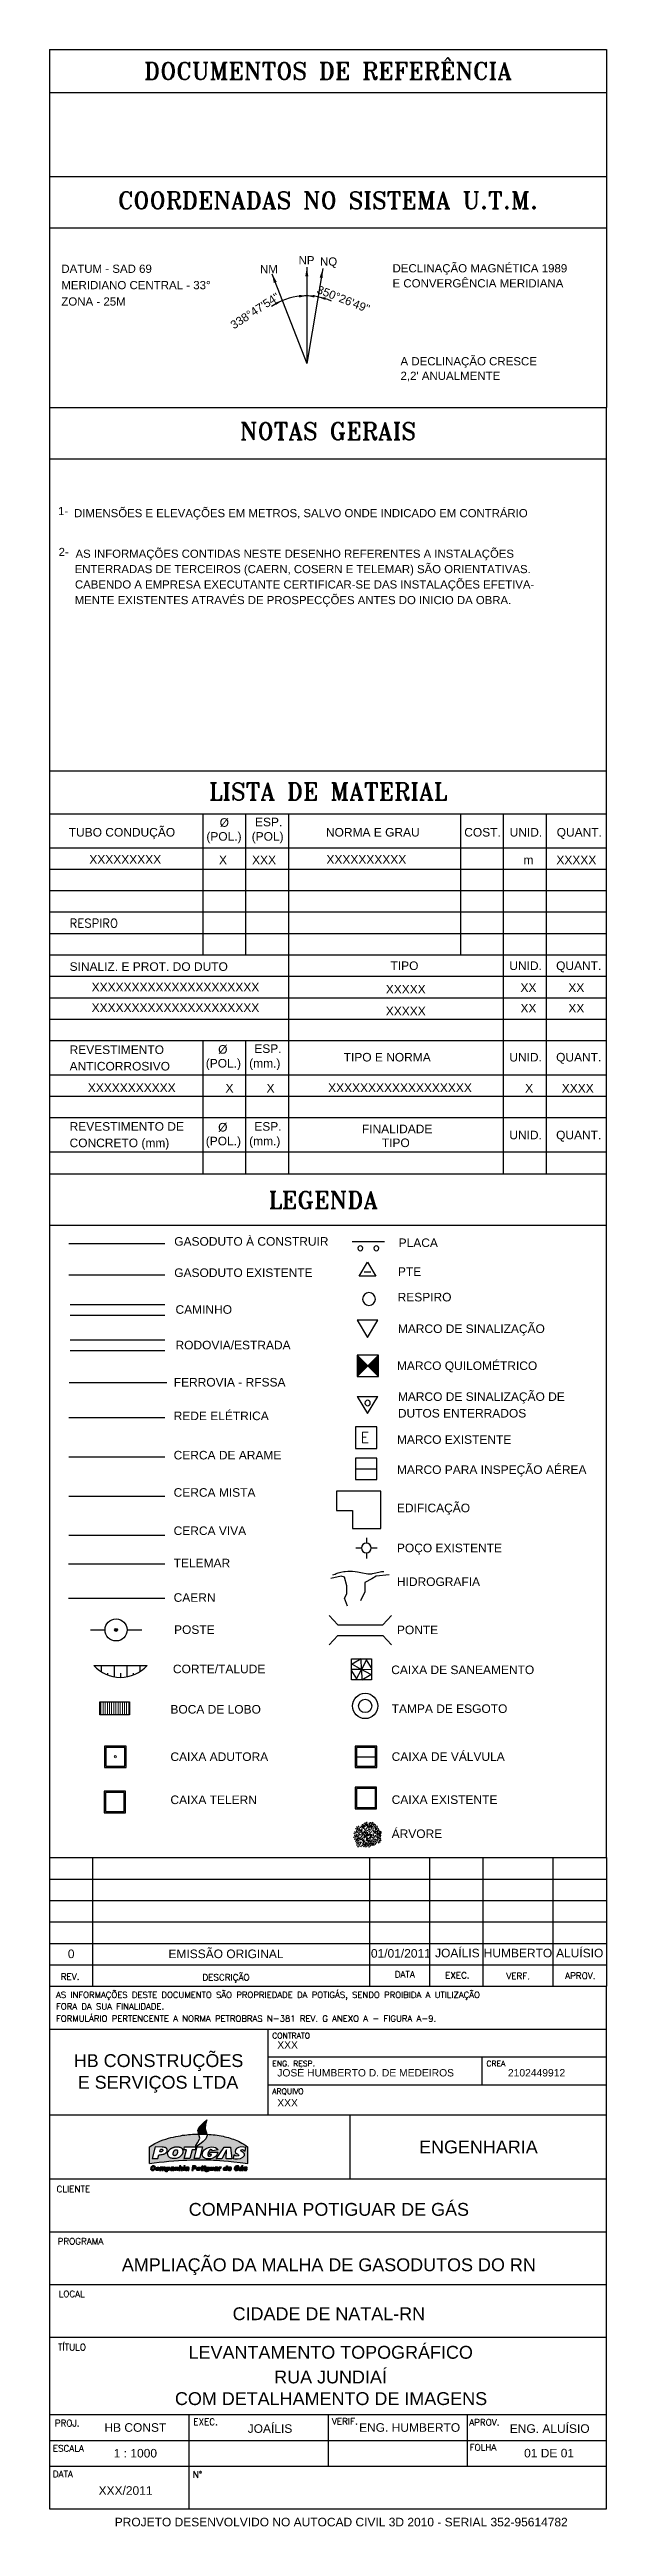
# Model space of a CAD drawing. Extents: x -140 to -10, y 6 to 584.
import ezdxf
from ezdxf.enums import TextEntityAlignment as Align
from ezdxf.lldxf.tags import DXFTag

# ---------------------------------------------------------------- set-up
doc = ezdxf.new("R2010")
doc.units = 0
doc.styles.add('ROMANS', font='ROMANS.shx')
doc.styles.add('ROMANT', font='romant', dxfattribs={"height": 0.2})
doc.styles.get("Standard").update_dxf_attribs({"font": 'arial.ttf'})
tags = doc.linetypes.add('CERCA_MISTA', pattern='A,0.15,-0.075,[133,ltypeshp.shx,S=0.025,R=0,X=-0.0185,Y=0],-0.075,0.15,-0.075,["X",Standard,S=0.05,R=0,X=-0.0175,Y=-0.025],-0.075', length=0.6).pattern_tags.tags
tags[27:28] = [DXFTag(74, 4), DXFTag(75, 0), DXFTag(340, '0'), DXFTag(46, 1.0), DXFTag(50, 0.0), DXFTag(44, 0.0), DXFTag(45, 0.0)]
tags[16:17] = [DXFTag(74, 4), DXFTag(75, 0), DXFTag(340, '0'), DXFTag(46, 1.0), DXFTag(50, 0.0), DXFTag(44, 0.0), DXFTag(45, 0.0)]
tags[14:15] = [DXFTag(74, 4), DXFTag(75, 0), DXFTag(340, '0'), DXFTag(46, 1.0), DXFTag(50, 0.0), DXFTag(44, 0.0), DXFTag(45, 0.0)]
tags[4:5] = [DXFTag(74, 4), DXFTag(75, 0), DXFTag(340, '0'), DXFTag(46, 1.0), DXFTag(50, 0.0), DXFTag(44, 0.0), DXFTag(45, 0.0)]
tags = doc.linetypes.add('CERCA_VIVA', pattern='A,0.15,-0.075,[133,ltypeshp.shx,S=0.025,R=0,X=-0.0185,Y=0],-0.075', length=0.3).pattern_tags.tags
tags[14:15] = [DXFTag(74, 4), DXFTag(75, 0), DXFTag(340, '0'), DXFTag(46, 1.0), DXFTag(50, 0.0), DXFTag(44, 0.0), DXFTag(45, 0.0)]
tags[4:5] = [DXFTag(74, 4), DXFTag(75, 0), DXFTag(340, '0'), DXFTag(46, 1.0), DXFTag(50, 0.0), DXFTag(44, 0.0), DXFTag(45, 0.0)]
tags = doc.linetypes.add('DIVIDE', pattern=[1.25, 0.5, -0.25, 0, -0.25, 0, -0.25]).pattern_tags.tags
tags[14:15] = [DXFTag(74, 4), DXFTag(75, 0), DXFTag(340, '0'), DXFTag(46, 1.0), DXFTag(50, 0.0), DXFTag(44, 0.0), DXFTag(45, 0.0)]
tags[12:13] = [DXFTag(74, 4), DXFTag(75, 0), DXFTag(340, '0'), DXFTag(46, 1.0), DXFTag(50, 0.0), DXFTag(44, 0.0), DXFTag(45, 0.0)]
tags[10:11] = [DXFTag(74, 4), DXFTag(75, 0), DXFTag(340, '0'), DXFTag(46, 1.0), DXFTag(50, 0.0), DXFTag(44, 0.0), DXFTag(45, 0.0)]
tags[8:9] = [DXFTag(74, 4), DXFTag(75, 0), DXFTag(340, '0'), DXFTag(46, 1.0), DXFTag(50, 0.0), DXFTag(44, 0.0), DXFTag(45, 0.0)]
tags[6:7] = [DXFTag(74, 4), DXFTag(75, 0), DXFTag(340, '0'), DXFTag(46, 1.0), DXFTag(50, 0.0), DXFTag(44, 0.0), DXFTag(45, 0.0)]
tags[4:5] = [DXFTag(74, 4), DXFTag(75, 0), DXFTag(340, '0'), DXFTag(46, 1.0), DXFTag(50, 0.0), DXFTag(44, 0.0), DXFTag(45, 0.0)]
tags = doc.linetypes.add('HIDDEN2', pattern=[4.7625, 3.175, -1.5875]).pattern_tags.tags
tags[6:7] = [DXFTag(74, 4), DXFTag(75, 0), DXFTag(340, '0'), DXFTag(46, 1.0), DXFTag(50, 0.0), DXFTag(44, 0.0), DXFTag(45, 0.0)]
tags[4:5] = [DXFTag(74, 4), DXFTag(75, 0), DXFTag(340, '0'), DXFTag(46, 1.0), DXFTag(50, 0.0), DXFTag(44, 0.0), DXFTag(45, 0.0)]
tags = doc.linetypes.add('TRACKS', pattern='A,3.81,[130,ltypeshp.shx,S=6.35,R=0,X=0,Y=0],3.81', length=7.62).pattern_tags.tags
tags[12:13] = [DXFTag(74, 4), DXFTag(75, 0), DXFTag(340, '0'), DXFTag(46, 1.0), DXFTag(50, 0.0), DXFTag(44, 0.0), DXFTag(45, 0.0)]

# ---------------------------------------------------------------- blocks, each defined once
blk = doc.blocks.new('carimbo-poti')
at = {"linetype": 'Continuous'}
for color, points in [(150, [(-103.67, 98.72), (-103.59, 99.78), (-103.27, 100.84), (-104.02, 100.2), (-105.1, 99.09), (-105.37, 98.35), (-105.21, 97.71), (-105.16, 97.5), (-105, 97.5), (-104.58, 97.5), (-104.14, 97.49), (-103.69, 97.48), (-103.28, 97.45), (-103.38, 97.74)]), (10, [(-115.61, 90.08), (-115.82, 90.07), (-115.84, 90.07), (-115.84, 89.82), (-115.73, 89.83), (-115.65, 89.78), (-115.62, 89.69), (-115.62, 89.67), (-115.3, 89.74), (-115.36, 89.92), (-115.47, 90.01)]), (10, [(-115.65, 89.43), (-115.7, 89.33), (-115.82, 89.23), (-115.84, 89.23), (-115.84, 88.98), (-115.72, 89), (-115.54, 89.1), (-115.42, 89.23), (-115.37, 89.34)]), (10, [(-110.38, 89.52), (-110.31, 89.54), (-110.25, 89.54), (-110.22, 89.5), (-110.21, 89.45), (-110.29, 88.99), (-109.99, 88.99), (-109.9, 89.49), (-109.9, 89.57), (-109.9, 89.67), (-109.96, 89.74), (-110.04, 89.78), (-110.12, 89.79), (-110.2, 89.77), (-110.32, 89.73), (-110.41, 89.65), (-110.39, 89.77), (-110.67, 89.77), (-110.81, 88.99), (-110.5, 88.99), (-110.44, 89.41)]), (10, [(-109.82, 88.99), (-109.51, 88.99), (-109.44, 89.43), (-109.39, 89.52), (-109.31, 89.54), (-109.24, 89.53), (-109.21, 89.47), (-109.22, 89.42), (-109.29, 88.99), (-109, 88.99), (-108.93, 89.31), (-108.9, 89.54), (-108.89, 89.62), (-108.92, 89.69), (-109.01, 89.77), (-109.11, 89.78), (-109.23, 89.77), (-109.38, 89.67), (-109.32, 90.06), (-109.63, 90.06)]), (10, [(-108.81, 88.99), (-108.5, 88.99), (-108.37, 89.77), (-108.66, 89.77)]), (10, [(-108.35, 89.86), (-108.32, 90.06), (-108.62, 90.06), (-108.65, 89.86)]), (10, [(-104.29, 89.54), (-104.12, 89.54), (-104.09, 89.77), (-104.25, 89.77), (-104.19, 90.06), (-104.53, 89.91), (-104.56, 89.77), (-104.66, 89.77), (-104.7, 89.54), (-104.59, 89.54), (-104.61, 89.41), (-104.64, 89.27), (-104.65, 89.14), (-104.64, 89.08), (-104.6, 89.02), (-104.53, 88.98), (-104.45, 88.97), (-104.37, 88.97), (-104.27, 88.98), (-104.21, 89), (-104.19, 89.21), (-104.29, 89.19), (-104.34, 89.21), (-104.34, 89.27)]), (10, [(-102.52, 89.21), (-102.51, 89.06), (-102.43, 89), (-102.28, 88.98), (-102.13, 89.02), (-102.01, 89.12), (-102.04, 88.99), (-101.77, 88.99), (-101.63, 89.77), (-101.93, 89.77), (-101.99, 89.37), (-102.03, 89.26), (-102.07, 89.23), (-102.13, 89.21), (-102.18, 89.22), (-102.21, 89.26), (-102.21, 89.32), (-102.13, 89.78), (-102.43, 89.78), (-102.5, 89.33)]), (10, [(-100.59, 88.99), (-100.28, 88.99), (-100.22, 89.36), (-100.17, 89.49), (-100.11, 89.54), (-100.04, 89.55), (-99.98, 89.53), (-99.84, 89.74), (-99.93, 89.78), (-100.05, 89.78), (-100.12, 89.74), (-100.2, 89.64), (-100.17, 89.77), (-100.45, 89.77)]), (10, [(-96.51, 89.28), (-96.55, 89.44), (-96.51, 89.6), (-96.45, 89.74), (-96.33, 89.83), (-96.23, 89.84), (-96.12, 89.81), (-96.09, 89.77), (-96.07, 89.71), (-95.74, 89.78), (-95.78, 89.93), (-95.92, 90.04), (-96.12, 90.08), (-96.36, 90.07), (-96.57, 89.99), (-96.72, 89.86), (-96.84, 89.66), (-96.88, 89.47), (-96.87, 89.28), (-96.78, 89.1), (-96.64, 89), (-96.43, 88.96), (-96.2, 88.99), (-96, 89.05), (-95.84, 89.15), (-95.76, 89.61), (-96.27, 89.61), (-96.31, 89.37), (-96.09, 89.37), (-96.11, 89.28), (-96.21, 89.23), (-96.31, 89.22), (-96.42, 89.22)]), (10, [(-95.26, 89.86), (-95.12, 89.86), (-94.84, 90.08), (-95.1, 90.08)]), (10, [(-94.39, 89.3), (-94.25, 89.28), (-94.17, 89.25), (-94.17, 89.21), (-94.21, 89.16), (-94.28, 89.14), (-94.38, 89.17), (-94.41, 89.24), (-94.71, 89.21), (-94.68, 89.1), (-94.62, 89.03), (-94.52, 88.99), (-94.41, 88.98), (-94.22, 88.98), (-94.06, 89.02), (-93.95, 89.1), (-93.88, 89.22), (-93.88, 89.34), (-93.97, 89.45), (-94.15, 89.5), (-94.27, 89.51), (-94.34, 89.54), (-94.34, 89.57), (-94.31, 89.62), (-94.22, 89.63), (-94.15, 89.6), (-94.13, 89.55), (-93.85, 89.58), (-93.9, 89.71), (-93.98, 89.76), (-94.11, 89.79), (-94.3, 89.78), (-94.46, 89.74), (-94.57, 89.65), (-94.62, 89.56), (-94.62, 89.46), (-94.55, 89.35)])]:
    blk.add_hatch(color=color, dxfattribs=at).paths.add_polyline_path(points)
h = blk.add_hatch(color=150, dxfattribs=at)
h.paths.add_polyline_path([(-108.5, 94.5), (-105.82, 94.5), (-105.82, 94.85), (-105.5, 95.41), (-105.13, 95.99), (-104.95, 96.54), (-105.16, 97.5), (-105.42, 97.5), (-105.83, 97.48), (-106.25, 97.46), (-106.66, 97.43), (-107.09, 97.4), (-107.53, 97.36), (-107.98, 97.31), (-108.45, 97.25), (-108.94, 97.19), (-109.45, 97.11), (-109.97, 97.02), (-110.51, 96.91), (-111.07, 96.8), (-111.65, 96.66), (-112.24, 96.5), (-112.85, 96.32), (-113.47, 96.12), (-114.1, 95.88), (-114.74, 95.6), (-115.39, 95.28), (-116.04, 94.92), (-116.69, 94.51), (-116.69, 90.59), (-115.58, 90.76), (-114.43, 90.9), (-113.28, 91.02), (-112.12, 91.13), (-111, 91.22), (-109.91, 91.29), (-108.87, 91.36), (-107.92, 91.41), (-107.05, 91.44), (-106.25, 91.47), (-105.53, 91.49), (-104.85, 91.5), (-104.21, 91.5), (-103.59, 91.49), (-102.97, 91.47), (-102.36, 91.44), (-101.72, 91.41), (-101.02, 91.37), (-100.23, 91.31), (-99.32, 91.23), (-98.24, 91.13), (-96.97, 91), (-95.47, 90.84), (-93.69, 90.65), (-93.69, 94.45), (-94.19, 94.81), (-94.65, 95.11), (-95.09, 95.38), (-95.51, 95.61), (-95.91, 95.81), (-96.3, 95.98), (-96.68, 96.13), (-97.07, 96.27), (-97.45, 96.41), (-97.85, 96.53), (-98.25, 96.65), (-98.66, 96.76), (-99.08, 96.87), (-99.5, 96.96), (-99.94, 97.05), (-100.39, 97.13), (-100.85, 97.21), (-101.32, 97.27), (-101.8, 97.33), (-102.28, 97.38), (-102.76, 97.42), (-103.23, 97.45), (-103.28, 97.45), (-103.17, 97.15), (-103.49, 96.41), (-104.15, 95.72), (-105, 95.03), (-105.82, 94.5), (-106, 93.82), (-106.73, 93.82), (-107.26, 91.79), (-108.55, 91.79), (-108, 93.82), (-108.68, 93.82)])
h.paths.add_polyline_path([(-109.31, 94.32), (-109.26, 94.28), (-109.2, 94.24), (-109.15, 94.2), (-109.11, 94.15), (-109.07, 94.09), (-109.03, 94.04), (-109, 93.97), (-108.97, 93.91), (-108.95, 93.84), (-108.93, 93.77), (-108.91, 93.69), (-108.9, 93.61), (-108.89, 93.53), (-108.89, 93.44), (-108.89, 93.36), (-108.9, 93.27), (-108.91, 93.19), (-108.92, 93.11), (-108.94, 93.03), (-108.97, 92.95), (-109, 92.87), (-109.04, 92.79), (-109.08, 92.72), (-109.14, 92.64), (-109.2, 92.56), (-109.26, 92.48), (-109.34, 92.39), (-109.43, 92.31), (-109.53, 92.22), (-109.66, 92.13), (-109.81, 92.04), (-109.98, 91.95), (-110.19, 91.85), (-110.44, 91.76), (-110.78, 91.76), (-111.07, 91.77), (-111.31, 91.79), (-111.51, 91.83), (-111.68, 91.88), (-111.82, 91.94), (-111.94, 92.01), (-112.05, 92.09), (-112.14, 92.17), (-112.22, 92.27), (-112.29, 92.38), (-112.34, 92.5), (-112.38, 92.63), (-112.41, 92.77), (-112.43, 92.93), (-112.43, 93.1), (-112.35, 93.25), (-112.27, 93.39), (-112.19, 93.51), (-112.12, 93.62), (-112.05, 93.71), (-111.99, 93.8), (-111.92, 93.87), (-111.86, 93.93), (-111.8, 93.99), (-111.74, 94.05), (-111.68, 94.1), (-111.61, 94.14), (-111.55, 94.18), (-111.49, 94.22), (-111.43, 94.25), (-111.36, 94.28), (-111.3, 94.31), (-111.23, 94.34), (-111.17, 94.36), (-111.1, 94.38), (-111.03, 94.4), (-110.96, 94.42), (-110.89, 94.44), (-110.82, 94.45), (-110.75, 94.47), (-110.68, 94.48), (-110.61, 94.48), (-110.54, 94.49), (-110.47, 94.5), (-110.4, 94.5), (-110.34, 94.5), (-110.27, 94.5), (-110.2, 94.51), (-110.13, 94.5), (-110.06, 94.5), (-109.99, 94.5), (-109.92, 94.49), (-109.85, 94.49), (-109.78, 94.48), (-109.71, 94.46), (-109.64, 94.45), (-109.57, 94.43), (-109.51, 94.41), (-109.44, 94.38), (-109.38, 94.35)], flags=16)
h.paths.add_polyline_path([(-110.17, 93.71), (-110.14, 93.66), (-110.12, 93.6), (-110.1, 93.53), (-110.09, 93.46), (-110.09, 93.38), (-110.1, 93.3), (-110.12, 93.22), (-110.14, 93.14), (-110.16, 93.06), (-110.19, 92.98), (-110.23, 92.9), (-110.28, 92.82), (-110.33, 92.74), (-110.39, 92.67), (-110.44, 92.6), (-110.5, 92.55), (-110.56, 92.51), (-110.62, 92.48), (-110.68, 92.45), (-110.76, 92.44), (-110.84, 92.44), (-110.91, 92.46), (-110.97, 92.47), (-111.02, 92.5), (-111.09, 92.53), (-111.11, 92.64), (-111.12, 92.72), (-111.13, 92.8), (-111.14, 92.86), (-111.14, 92.94), (-111.13, 93.02), (-111.12, 93.1), (-111.1, 93.19), (-111.07, 93.27), (-111.04, 93.35), (-111, 93.43), (-110.96, 93.51), (-110.91, 93.58), (-110.85, 93.64), (-110.8, 93.7), (-110.74, 93.75), (-110.67, 93.78), (-110.61, 93.81), (-110.55, 93.83), (-110.48, 93.84), (-110.42, 93.84), (-110.37, 93.84), (-110.31, 93.82), (-110.25, 93.8), (-110.2, 93.76)], flags=0)
h.paths.add_polyline_path([(-105.52, 94.5), (-104.27, 94.5), (-105, 91.79), (-106.25, 91.79)], flags=16)
h.paths.add_polyline_path([(-112.59, 94.03), (-112.56, 93.96), (-112.55, 93.89), (-112.54, 93.81), (-112.53, 93.74), (-112.54, 93.66), (-112.54, 93.59), (-112.56, 93.51), (-112.57, 93.44), (-112.6, 93.37), (-112.63, 93.31), (-112.66, 93.25), (-112.71, 93.19), (-112.76, 93.13), (-112.83, 93.08), (-112.9, 93.02), (-112.99, 92.97), (-113.09, 92.91), (-113.21, 92.86), (-113.34, 92.81), (-113.5, 92.77), (-113.69, 92.72), (-113.91, 92.69), (-114.16, 92.65), (-114.46, 92.63), (-114.73, 91.8), (-116.06, 91.8), (-115.34, 94.51), (-113.68, 94.46), (-113.38, 94.41), (-113.15, 94.37), (-112.96, 94.32), (-112.83, 94.27), (-112.73, 94.21), (-112.66, 94.15), (-112.62, 94.09)], flags=16)
h.paths.add_polyline_path([(-104.19, 93.37), (-103.88, 93.81), (-103.42, 94.13), (-102.89, 94.37), (-102.26, 94.49), (-101.61, 94.43), (-101.24, 94.32), (-100.91, 94.12), (-100.64, 93.84), (-101.93, 93.56), (-102.08, 93.79), (-102.34, 93.85), (-102.69, 93.68), (-102.93, 93.3), (-103.05, 92.82), (-103.05, 92.56), (-102.9, 92.36), (-102.57, 92.35), (-102.32, 92.49), (-102.19, 92.6), (-102.17, 92.73), (-102.63, 92.73), (-102.5, 93.29), (-100.74, 93.29), (-100.84, 92.82), (-101.14, 92.36), (-101.44, 92.09), (-101.81, 91.86), (-102.26, 91.72), (-102.75, 91.67), (-103.37, 91.71), (-103.83, 91.84), (-104.17, 92.13), (-104.34, 92.55), (-104.32, 92.92)], flags=16)
h.paths.add_polyline_path([(-113.91, 93.36), (-113.98, 93.34), (-114.07, 93.33), (-114.17, 93.33), (-114.28, 93.32), (-114.21, 93.56), (-114.14, 93.74), (-114.07, 93.86), (-114.01, 93.94), (-113.96, 93.98), (-113.91, 94), (-113.86, 94), (-113.8, 93.99), (-113.72, 93.96), (-113.66, 93.92), (-113.62, 93.88), (-113.59, 93.83), (-113.57, 93.78), (-113.57, 93.72), (-113.57, 93.67), (-113.58, 93.61), (-113.61, 93.56), (-113.64, 93.51), (-113.68, 93.47), (-113.75, 93.42), (-113.83, 93.38)], flags=0)
h.paths.add_polyline_path([(-101.13, 91.71), (-99.27, 94.42), (-97.73, 94.42), (-97.48, 91.73), (-98.77, 91.73), (-98.72, 93.8), (-99.81, 91.71)], flags=16)
h.paths.add_polyline_path([(-96.95, 92.66), (-96.69, 92.41), (-96.32, 92.34), (-95.93, 92.38), (-95.8, 92.49), (-95.89, 92.67), (-96.15, 92.85), (-96.57, 93.06), (-96.7, 93.4), (-96.62, 93.77), (-96.35, 94.08), (-95.86, 94.34), (-95.33, 94.47), (-94.65, 94.46), (-94.16, 94.32), (-94.37, 93.53), (-94.63, 93.76), (-94.95, 93.85), (-95.26, 93.82), (-95.42, 93.66), (-95.29, 93.49), (-94.78, 93.22), (-94.49, 92.91), (-94.5, 92.49), (-94.87, 92.07), (-95.42, 91.78), (-96.14, 91.68), (-96.77, 91.69), (-97.16, 91.77)], flags=16)
h = blk.add_hatch(color=10, dxfattribs=at)
h.paths.add_polyline_path([(-116.07, 89.44), (-116.03, 89.6), (-115.96, 89.75), (-115.86, 89.82), (-115.84, 89.82), (-115.84, 90.07), (-115.97, 90.06), (-116.15, 89.95), (-116.28, 89.81), (-116.37, 89.59), (-116.4, 89.29), (-116.31, 89.1), (-116.14, 88.99), (-115.93, 88.96), (-115.84, 88.98), (-115.84, 89.23), (-115.96, 89.22), (-116.04, 89.29)])
h.paths.add_polyline_path([(-114.36, 89.5), (-114.44, 89.69), (-114.59, 89.78), (-114.82, 89.78), (-115.02, 89.72), (-115.17, 89.6), (-115.24, 89.45), (-115.27, 89.29), (-115.23, 89.11), (-115.05, 88.98), (-114.86, 88.97), (-114.66, 89.01), (-114.5, 89.12), (-114.4, 89.28)])
h.paths.add_polyline_path([(-114.97, 89.35), (-114.92, 89.49), (-114.87, 89.54), (-114.8, 89.58), (-114.71, 89.56), (-114.66, 89.48), (-114.68, 89.35), (-114.73, 89.24), (-114.8, 89.18), (-114.92, 89.19), (-114.97, 89.26)], flags=16)
h.paths.add_polyline_path([(-113.93, 89.38), (-113.9, 89.47), (-113.86, 89.52), (-113.81, 89.54), (-113.78, 89.55), (-113.73, 89.53), (-113.71, 89.48), (-113.71, 89.42), (-113.79, 88.99), (-113.49, 88.99), (-113.41, 89.43), (-113.38, 89.49), (-113.33, 89.54), (-113.27, 89.54), (-113.21, 89.51), (-113.2, 89.48), (-113.21, 89.41), (-113.28, 88.99), (-112.98, 88.99), (-112.94, 89.24), (-112.89, 89.48), (-112.88, 89.58), (-112.92, 89.7), (-112.97, 89.75), (-113.06, 89.78), (-113.18, 89.78), (-113.29, 89.74), (-113.39, 89.65), (-113.43, 89.71), (-113.48, 89.76), (-113.57, 89.79), (-113.68, 89.79), (-113.77, 89.75), (-113.9, 89.67), (-113.88, 89.77), (-114.16, 89.77), (-114.3, 88.99), (-114, 88.99)])
h = blk.add_hatch(color=10, dxfattribs=at)
h.paths.add_polyline_path([(-112.85, 88.7), (-112.55, 88.7), (-112.49, 89.06), (-112.46, 89.04), (-112.39, 88.99), (-112.29, 88.97), (-112.17, 88.99), (-112.05, 89.05), (-111.95, 89.16), (-111.89, 89.34), (-111.87, 89.51), (-111.91, 89.67), (-111.97, 89.74), (-112.07, 89.78), (-112.17, 89.78), (-112.29, 89.75), (-112.4, 89.66), (-112.39, 89.77), (-112.67, 89.77)])
h.paths.add_polyline_path([(-112.43, 89.27), (-112.44, 89.36), (-112.41, 89.47), (-112.37, 89.53), (-112.29, 89.56), (-112.24, 89.56), (-112.18, 89.51), (-112.17, 89.42), (-112.2, 89.31), (-112.25, 89.23), (-112.33, 89.2), (-112.4, 89.22)], flags=16)
h = blk.add_hatch(color=10, dxfattribs=at)
h.paths.add_polyline_path([(-110.92, 89.31), (-110.91, 89.44), (-110.89, 89.57), (-110.92, 89.68), (-110.99, 89.74), (-111.1, 89.78), (-111.25, 89.79), (-111.4, 89.79), (-111.55, 89.75), (-111.65, 89.68), (-111.7, 89.6), (-111.71, 89.54), (-111.44, 89.51), (-111.39, 89.58), (-111.31, 89.6), (-111.25, 89.6), (-111.19, 89.57), (-111.19, 89.52), (-111.25, 89.49), (-111.33, 89.47), (-111.43, 89.44), (-111.54, 89.43), (-111.67, 89.39), (-111.74, 89.33), (-111.79, 89.25), (-111.81, 89.16), (-111.78, 89.06), (-111.7, 88.99), (-111.58, 88.97), (-111.46, 88.97), (-111.36, 89), (-111.24, 89.08), (-111.24, 89.02), (-111.22, 88.99), (-110.95, 88.99), (-110.96, 89.09), (-110.95, 89.2)])
h.paths.add_polyline_path([(-111.21, 89.36), (-111.23, 89.25), (-111.27, 89.2), (-111.35, 89.16), (-111.44, 89.14), (-111.49, 89.17), (-111.51, 89.22), (-111.47, 89.28), (-111.4, 89.3), (-111.31, 89.33)], flags=16)
h = blk.add_hatch(color=10, dxfattribs=at)
h.paths.add_polyline_path([(-107.7, 89.52), (-107.78, 89.49), (-107.89, 89.46), (-108.04, 89.43), (-108.18, 89.38), (-108.27, 89.31), (-108.32, 89.19), (-108.31, 89.08), (-108.22, 89), (-108.08, 88.97), (-107.92, 88.99), (-107.81, 89.04), (-107.76, 89.08), (-107.76, 89.05), (-107.74, 88.99), (-107.46, 88.99), (-107.48, 89.05), (-107.46, 89.17), (-107.44, 89.32), (-107.42, 89.47), (-107.4, 89.57), (-107.44, 89.69), (-107.53, 89.76), (-107.7, 89.79), (-107.86, 89.79), (-108.01, 89.76), (-108.13, 89.71), (-108.23, 89.54), (-107.95, 89.51), (-107.93, 89.55), (-107.88, 89.59), (-107.82, 89.6), (-107.74, 89.6), (-107.7, 89.57)])
h.paths.add_polyline_path([(-107.73, 89.36), (-107.74, 89.28), (-107.77, 89.21), (-107.85, 89.16), (-107.96, 89.14), (-108, 89.16), (-108.01, 89.22), (-107.98, 89.28), (-107.94, 89.3), (-107.88, 89.31), (-107.78, 89.34)], flags=16)
h = blk.add_hatch(color=10, dxfattribs=at)
h.paths.add_polyline_path([(-106.81, 88.98), (-106.47, 88.98), (-106.4, 89.38), (-106.17, 89.38), (-106, 89.42), (-105.89, 89.49), (-105.8, 89.61), (-105.75, 89.78), (-105.78, 89.94), (-105.87, 90.03), (-106.03, 90.06), (-106.61, 90.06)])
h.paths.add_polyline_path([(-106.36, 89.61), (-106.32, 89.84), (-106.2, 89.84), (-106.15, 89.83), (-106.1, 89.81), (-106.08, 89.74), (-106.1, 89.69), (-106.14, 89.64), (-106.25, 89.61)], flags=16)
h = blk.add_hatch(color=10, dxfattribs=at)
h.paths.add_polyline_path([(-104.95, 89.12), (-104.84, 89.29), (-104.81, 89.48), (-104.86, 89.65), (-104.96, 89.73), (-105.14, 89.78), (-105.23, 89.78), (-105.34, 89.77), (-105.49, 89.72), (-105.62, 89.6), (-105.68, 89.51), (-105.73, 89.34), (-105.7, 89.17), (-105.56, 89.01), (-105.35, 88.97), (-105.11, 89.01)])
h.paths.add_polyline_path([(-105.25, 89.2), (-105.33, 89.19), (-105.4, 89.24), (-105.41, 89.35), (-105.38, 89.48), (-105.3, 89.56), (-105.21, 89.58), (-105.13, 89.53), (-105.12, 89.39), (-105.16, 89.27)], flags=16)
h = blk.add_hatch(color=10, dxfattribs=at)
h.paths.add_polyline_path([(-104.07, 88.99), (-103.77, 88.99), (-103.64, 89.77), (-103.93, 89.77)])
h.paths.add_polyline_path([(-103.92, 89.86), (-103.63, 89.86), (-103.59, 90.06), (-103.88, 90.06)])
h = blk.add_hatch(color=10, dxfattribs=at)
h.paths.add_polyline_path([(-103.56, 89.2), (-103.48, 89.06), (-103.32, 89.01), (-103.2, 89.04), (-103.08, 89.12), (-103.11, 88.96), (-103.18, 88.89), (-103.26, 88.87), (-103.32, 88.89), (-103.34, 88.94), (-103.62, 88.98), (-103.64, 88.87), (-103.59, 88.76), (-103.42, 88.68), (-103.25, 88.67), (-103.05, 88.71), (-102.93, 88.78), (-102.82, 88.93), (-102.67, 89.78), (-102.94, 89.78), (-102.96, 89.66), (-102.98, 89.68), (-103.06, 89.76), (-103.19, 89.79), (-103.32, 89.77), (-103.44, 89.68), (-103.53, 89.55), (-103.57, 89.38)])
h.paths.add_polyline_path([(-103.28, 89.39), (-103.25, 89.47), (-103.22, 89.52), (-103.16, 89.56), (-103.11, 89.56), (-103.06, 89.54), (-103.03, 89.48), (-103.03, 89.41), (-103.05, 89.34), (-103.08, 89.27), (-103.14, 89.24), (-103.2, 89.23), (-103.27, 89.27)], flags=16)
h = blk.add_hatch(color=10, dxfattribs=at)
h.paths.add_polyline_path([(-101.52, 89.33), (-101.59, 89.23), (-101.59, 89.1), (-101.5, 89), (-101.34, 88.97), (-101.18, 88.99), (-101.03, 89.08), (-101.02, 89.02), (-101, 88.99), (-100.73, 88.99), (-100.74, 89.04), (-100.75, 89.12), (-100.72, 89.27), (-100.67, 89.49), (-100.67, 89.58), (-100.71, 89.69), (-100.81, 89.76), (-101, 89.79), (-101.18, 89.78), (-101.34, 89.75), (-101.43, 89.67), (-101.5, 89.54), (-101.23, 89.51), (-101.18, 89.57), (-101.13, 89.6), (-101.04, 89.61), (-100.97, 89.57), (-100.97, 89.51), (-101.03, 89.49), (-101.23, 89.45), (-101.4, 89.4)])
h.paths.add_polyline_path([(-101.28, 89.23), (-101.25, 89.28), (-101.21, 89.3), (-101.09, 89.33), (-101, 89.36), (-101.01, 89.29), (-101.05, 89.21), (-101.12, 89.15), (-101.24, 89.14), (-101.28, 89.17)], flags=16)
h = blk.add_hatch(color=10, dxfattribs=at)
h.paths.add_polyline_path([(-99.36, 89.07), (-99.22, 88.98), (-99.07, 88.98), (-98.93, 89.04), (-98.87, 89.11), (-98.9, 89), (-98.61, 89), (-98.42, 90.06), (-98.73, 90.06), (-98.79, 89.7), (-98.84, 89.74), (-98.93, 89.79), (-99.09, 89.78), (-99.26, 89.68), (-99.37, 89.5), (-99.42, 89.26)])
h.paths.add_polyline_path([(-99.11, 89.34), (-99.08, 89.47), (-99, 89.55), (-98.93, 89.56), (-98.86, 89.52), (-98.83, 89.4), (-98.88, 89.28), (-98.98, 89.2), (-99.06, 89.2)], flags=16)
h = blk.add_hatch(color=10, dxfattribs=at)
h.paths.add_polyline_path([(-98.38, 89.14), (-98.29, 89.03), (-98.15, 88.97), (-97.92, 88.97), (-97.79, 89), (-97.65, 89.08), (-97.55, 89.19), (-97.84, 89.23), (-97.89, 89.18), (-98, 89.15), (-98.08, 89.18), (-98.11, 89.26), (-98.11, 89.31), (-97.51, 89.31), (-97.5, 89.51), (-97.55, 89.66), (-97.67, 89.75), (-97.84, 89.79), (-97.98, 89.78), (-98.17, 89.73), (-98.3, 89.61), (-98.38, 89.47), (-98.41, 89.33)])
h.paths.add_polyline_path([(-98.1, 89.45), (-98.05, 89.55), (-97.96, 89.61), (-97.86, 89.59), (-97.83, 89.54), (-97.82, 89.45)], flags=16)
h = blk.add_hatch(color=10, dxfattribs=at)
h.paths.add_polyline_path([(-94.78, 89.47), (-94.78, 89.62), (-94.84, 89.73), (-94.99, 89.78), (-95.18, 89.78), (-95.31, 89.78), (-95.47, 89.72), (-95.55, 89.65), (-95.61, 89.54), (-95.32, 89.51), (-95.3, 89.56), (-95.24, 89.6), (-95.15, 89.61), (-95.08, 89.58), (-95.07, 89.51), (-95.21, 89.47), (-95.37, 89.44), (-95.49, 89.41), (-95.58, 89.37), (-95.64, 89.31), (-95.69, 89.22), (-95.7, 89.12), (-95.63, 89.02), (-95.52, 88.98), (-95.37, 88.98), (-95.25, 89.01), (-95.13, 89.08), (-95.13, 89.05), (-95.12, 88.99), (-94.83, 88.99), (-94.85, 89.06), (-94.85, 89.16), (-94.81, 89.3)])
h.paths.add_polyline_path([(-95.1, 89.36), (-95.12, 89.28), (-95.16, 89.2), (-95.22, 89.16), (-95.33, 89.14), (-95.38, 89.17), (-95.39, 89.22), (-95.36, 89.27), (-95.29, 89.3), (-95.17, 89.33)], flags=16)
at = {"color": 7, "linetype": 'Continuous'}
for p, q in [((-140, 132), (-10, 132)), ((-140, 122), (-10, 122)), ((-140, 122), (-10, 122)), ((-89, 102), (-89, 122)), ((-140, 102), (-10, 102)), ((-69.79, 87), (-69.79, 102)), ((-140, 87), (-10, 87)), ((-140, 32), (-10, 32)), ((-140, 20), (-10, 20))]:
    blk.add_line(p, q, dxfattribs=at)
at = {"color": 8, "linetype": 'Continuous'}
for p, q in [((-89, 115.5), (-10, 115.5)), ((-39, 109), (-39, 115.5)), ((-89, 109), (-10, 109)), ((-116.69, 90.59), (-116.69, 94.51)), ((-93.69, 90.65), (-93.69, 94.45)), ((-140, 74.7), (-10, 74.7)), ((-140, 62.4), (-10, 62.4)), ((-140, 50.1), (-10, 50.1)), ((-107.5, 32), (-107.5, 20)), ((-75, 32), (-75, 20)), ((-42.5, 32), (-42.5, 20)), ((-140, 26), (-10, 26)), ((-107.5, 20), (-107.5, 10))]:
    blk.add_line(p, q, dxfattribs=at)
at = {"color": 10}
for p, q in [((-116.37, 89.59), (-116.4, 89.29)), ((-116.4, 89.29), (-116.31, 89.1)), ((-116.28, 89.81), (-116.37, 89.59)), ((-116.31, 89.1), (-116.14, 88.99)), ((-116.15, 89.95), (-116.28, 89.81)), ((-115.97, 90.06), (-116.15, 89.95)), ((-116.14, 88.99), (-115.93, 88.96)), ((-116.07, 89.44), (-116.03, 89.6)), ((-116.04, 89.29), (-116.07, 89.44)), ((-115.96, 89.22), (-116.04, 89.29)), ((-116.03, 89.6), (-115.96, 89.75)), ((-115.82, 90.07), (-115.97, 90.06)), ((-115.96, 89.75), (-115.86, 89.82)), ((-115.82, 89.23), (-115.96, 89.22)), ((-115.93, 88.96), (-115.72, 89)), ((-115.86, 89.82), (-115.73, 89.83)), ((-115.61, 90.08), (-115.82, 90.07)), ((-115.7, 89.33), (-115.82, 89.23)), ((-115.73, 89.83), (-115.65, 89.78)), ((-115.72, 89), (-115.54, 89.1)), ((-115.65, 89.43), (-115.7, 89.33)), ((-115.65, 89.78), (-115.62, 89.69)), ((-115.37, 89.34), (-115.65, 89.43)), ((-115.62, 89.67), (-115.3, 89.74)), ((-115.62, 89.69), (-115.62, 89.67)), ((-115.47, 90.01), (-115.61, 90.08)), ((-115.54, 89.1), (-115.42, 89.23)), ((-115.36, 89.92), (-115.47, 90.01)), ((-115.42, 89.23), (-115.37, 89.34)), ((-115.3, 89.74), (-115.36, 89.92))]:
    blk.add_line(p, q, dxfattribs=at)
at = {"color": 7, "linetype": 'Continuous'}
for points in [[(-140, 132), (-140, 10)], [(-10, 10), (-10, 132)], [(-140, 10), (-10, 10)]]:
    blk.add_lwpolyline(points, dxfattribs=at)
at = {"color": 8}
for points in [[(-105.82, 94.5), (-105.82, 94.85), (-105.5, 95.41), (-105.13, 95.99), (-104.95, 96.54), (-105.21, 97.71), (-105.37, 98.35), (-105.1, 99.09), (-104.02, 100.2), (-103.27, 100.84), (-103.59, 99.78), (-103.67, 98.72), (-103.38, 97.74), (-103.17, 97.15), (-103.49, 96.41), (-104.15, 95.72), (-105, 95.03), (-105.82, 94.5)], [(-116.69, 94.51), (-116.04, 94.92), (-115.39, 95.28), (-114.74, 95.6), (-114.1, 95.88), (-113.47, 96.12), (-112.85, 96.32), (-112.24, 96.5), (-111.65, 96.66), (-111.07, 96.8), (-110.51, 96.91), (-109.97, 97.02), (-109.45, 97.11), (-108.94, 97.19), (-108.45, 97.25), (-107.98, 97.31), (-107.53, 97.36), (-107.09, 97.4), (-106.66, 97.43), (-106.25, 97.46), (-105.83, 97.48), (-105.42, 97.5), (-105, 97.5), (-104.58, 97.5), (-104.14, 97.49), (-103.69, 97.48), (-103.23, 97.45), (-102.76, 97.42), (-102.28, 97.38), (-101.8, 97.33), (-101.32, 97.27), (-100.85, 97.21), (-100.39, 97.13), (-99.94, 97.05), (-99.5, 96.96), (-99.08, 96.87), (-98.66, 96.76), (-98.25, 96.65), (-97.85, 96.53), (-97.45, 96.41), (-97.07, 96.27), (-96.68, 96.13), (-96.3, 95.98), (-95.91, 95.81), (-95.51, 95.61), (-95.09, 95.38), (-94.65, 95.11), (-94.19, 94.81), (-93.69, 94.45)], [(-115.34, 94.51), (-116.06, 91.8), (-114.73, 91.8), (-114.46, 92.63)], [(-113.68, 94.46), (-115.34, 94.51)], [(-114.46, 92.63), (-114.16, 92.65), (-113.91, 92.69), (-113.69, 92.72), (-113.5, 92.77), (-113.34, 92.81), (-113.21, 92.86), (-113.09, 92.91), (-112.99, 92.97), (-112.9, 93.02), (-112.83, 93.08), (-112.76, 93.13), (-112.71, 93.19), (-112.66, 93.25), (-112.63, 93.31), (-112.6, 93.37), (-112.57, 93.44), (-112.56, 93.51), (-112.54, 93.59), (-112.54, 93.66), (-112.53, 93.74), (-112.54, 93.81), (-112.55, 93.89), (-112.56, 93.96), (-112.59, 94.03), (-112.62, 94.09), (-112.66, 94.15), (-112.73, 94.21), (-112.83, 94.27), (-112.96, 94.32), (-113.15, 94.37), (-113.38, 94.41), (-113.68, 94.46)], [(-114.28, 93.32), (-114.21, 93.56), (-114.14, 93.74), (-114.07, 93.86), (-114.01, 93.94), (-113.96, 93.98), (-113.91, 94), (-113.86, 94), (-113.82, 93.99), (-113.78, 93.98), (-113.74, 93.96), (-113.71, 93.95), (-113.68, 93.93), (-113.65, 93.91), (-113.63, 93.89), (-113.61, 93.86), (-113.6, 93.84), (-113.58, 93.82), (-113.58, 93.79), (-113.57, 93.76), (-113.57, 93.74), (-113.57, 93.71), (-113.57, 93.68), (-113.57, 93.65), (-113.58, 93.63), (-113.59, 93.6), (-113.6, 93.58), (-113.61, 93.55), (-113.63, 93.53), (-113.65, 93.5), (-113.67, 93.48), (-113.7, 93.46), (-113.73, 93.44), (-113.77, 93.41), (-113.81, 93.39), (-113.86, 93.37), (-113.91, 93.36), (-113.98, 93.34), (-114.07, 93.33), (-114.17, 93.33), (-114.28, 93.32)], [(-112.43, 93.1), (-112.35, 93.25), (-112.27, 93.39), (-112.19, 93.51), (-112.12, 93.62), (-112.05, 93.71), (-111.99, 93.8), (-111.92, 93.87), (-111.86, 93.93), (-111.8, 93.99), (-111.74, 94.05), (-111.68, 94.1), (-111.61, 94.14), (-111.55, 94.18), (-111.49, 94.22), (-111.43, 94.25), (-111.36, 94.28), (-111.3, 94.31), (-111.23, 94.34), (-111.17, 94.36), (-111.1, 94.38), (-111.03, 94.4), (-110.96, 94.42), (-110.89, 94.44), (-110.82, 94.45), (-110.75, 94.47), (-110.68, 94.48), (-110.61, 94.48), (-110.54, 94.49), (-110.47, 94.5), (-110.4, 94.5), (-110.34, 94.5), (-110.27, 94.5), (-110.2, 94.51), (-110.13, 94.5), (-110.06, 94.5), (-109.99, 94.5), (-109.92, 94.49), (-109.85, 94.49), (-109.78, 94.48), (-109.71, 94.46), (-109.64, 94.45), (-109.57, 94.43), (-109.51, 94.41), (-109.44, 94.38), (-109.38, 94.35), (-109.31, 94.32), (-109.26, 94.28), (-109.2, 94.24), (-109.15, 94.2), (-109.11, 94.15), (-109.07, 94.09), (-109.03, 94.04), (-109, 93.97), (-108.97, 93.91), (-108.95, 93.84), (-108.93, 93.77), (-108.91, 93.69), (-108.9, 93.61), (-108.89, 93.53), (-108.89, 93.44), (-108.89, 93.36), (-108.9, 93.27), (-108.91, 93.19), (-108.92, 93.11), (-108.94, 93.03), (-108.97, 92.95), (-109, 92.87), (-109.04, 92.79), (-109.08, 92.72), (-109.14, 92.64), (-109.2, 92.56), (-109.26, 92.48), (-109.34, 92.39), (-109.43, 92.31), (-109.53, 92.22), (-109.66, 92.13), (-109.81, 92.04), (-109.98, 91.95), (-110.19, 91.85), (-110.44, 91.76)], [(-110.44, 91.76), (-110.78, 91.76), (-111.07, 91.77), (-111.31, 91.79), (-111.51, 91.83), (-111.68, 91.88), (-111.82, 91.94), (-111.94, 92.01), (-112.05, 92.09), (-112.14, 92.17), (-112.22, 92.27), (-112.29, 92.38), (-112.34, 92.5), (-112.38, 92.63), (-112.41, 92.77), (-112.43, 92.93), (-112.43, 93.1)], [(-111.09, 92.53), (-111.11, 92.64), (-111.12, 92.72), (-111.13, 92.8), (-111.14, 92.86), (-111.14, 92.91), (-111.14, 92.96), (-111.14, 93), (-111.13, 93.04), (-111.12, 93.08), (-111.11, 93.12), (-111.1, 93.17), (-111.09, 93.21), (-111.08, 93.25), (-111.06, 93.29), (-111.05, 93.33), (-111.03, 93.37), (-111.01, 93.41), (-110.99, 93.45), (-110.97, 93.49), (-110.94, 93.52), (-110.92, 93.56), (-110.89, 93.59), (-110.87, 93.63), (-110.84, 93.66), (-110.81, 93.68), (-110.78, 93.71), (-110.75, 93.73), (-110.72, 93.76), (-110.69, 93.77), (-110.66, 93.79), (-110.62, 93.81), (-110.59, 93.82), (-110.56, 93.83), (-110.53, 93.83), (-110.5, 93.84), (-110.47, 93.84), (-110.44, 93.84), (-110.41, 93.84), (-110.38, 93.84), (-110.36, 93.83), (-110.33, 93.83), (-110.31, 93.82), (-110.29, 93.81), (-110.27, 93.8), (-110.25, 93.79), (-110.23, 93.78), (-110.21, 93.76), (-110.2, 93.75), (-110.18, 93.73), (-110.17, 93.7), (-110.15, 93.68), (-110.14, 93.65), (-110.13, 93.62), (-110.12, 93.59), (-110.11, 93.55), (-110.1, 93.52), (-110.1, 93.48), (-110.09, 93.44), (-110.09, 93.4), (-110.1, 93.36), (-110.1, 93.32), (-110.1, 93.28), (-110.11, 93.24), (-110.12, 93.2), (-110.13, 93.16), (-110.14, 93.12), (-110.15, 93.08), (-110.17, 93.04), (-110.19, 93), (-110.2, 92.96), (-110.22, 92.92), (-110.24, 92.88), (-110.27, 92.84), (-110.29, 92.8), (-110.32, 92.76), (-110.35, 92.72), (-110.37, 92.69), (-110.4, 92.65), (-110.43, 92.62), (-110.46, 92.59), (-110.49, 92.57), (-110.51, 92.54), (-110.54, 92.52), (-110.57, 92.5), (-110.6, 92.49), (-110.63, 92.47), (-110.67, 92.46), (-110.7, 92.45), (-110.74, 92.44), (-110.78, 92.44), (-110.82, 92.44), (-110.86, 92.45), (-110.91, 92.46), (-110.97, 92.47), (-111.02, 92.5), (-111.09, 92.53)], [(-108.55, 91.79), (-108, 93.82), (-108.68, 93.82), (-108.5, 94.5), (-105.82, 94.5), (-106, 93.82), (-106.73, 93.82), (-107.26, 91.79), (-108.55, 91.79)], [(-105.52, 94.5), (-104.27, 94.5), (-105, 91.79), (-106.25, 91.79), (-105.52, 94.5)], [(-104.32, 92.92), (-104.19, 93.37), (-103.88, 93.81), (-103.42, 94.13), (-102.89, 94.37), (-102.26, 94.49), (-101.61, 94.43), (-101.24, 94.32), (-100.91, 94.12), (-100.64, 93.84), (-101.93, 93.56), (-102.08, 93.79), (-102.34, 93.85), (-102.69, 93.68), (-102.93, 93.3), (-103.05, 92.82), (-103.05, 92.56), (-102.9, 92.36), (-102.57, 92.35), (-102.32, 92.49), (-102.19, 92.6), (-102.17, 92.73), (-102.63, 92.73), (-102.5, 93.29), (-100.74, 93.29), (-100.84, 92.82), (-101.14, 92.36), (-101.44, 92.09), (-101.81, 91.86), (-102.26, 91.72), (-102.75, 91.67), (-103.37, 91.71), (-103.83, 91.84), (-104.17, 92.13), (-104.34, 92.55), (-104.32, 92.92)], [(-101.13, 91.71), (-99.27, 94.42), (-97.73, 94.42), (-97.48, 91.73), (-98.77, 91.73), (-98.72, 93.8), (-99.81, 91.71), (-101.12, 91.71)], [(-96.95, 92.66), (-97.16, 91.77), (-96.77, 91.69), (-96.14, 91.68), (-95.42, 91.78), (-94.87, 92.07), (-94.5, 92.49), (-94.49, 92.91), (-94.78, 93.22), (-95.29, 93.49), (-95.42, 93.66), (-95.26, 93.82), (-94.95, 93.85), (-94.63, 93.76), (-94.37, 93.53), (-94.16, 94.32), (-94.65, 94.46), (-95.33, 94.47), (-95.86, 94.34), (-96.35, 94.08), (-96.62, 93.77), (-96.7, 93.4), (-96.57, 93.06), (-96.15, 92.85), (-95.89, 92.67), (-95.8, 92.49), (-95.93, 92.38), (-96.32, 92.34), (-96.69, 92.41), (-96.95, 92.66)], [(-116.69, 90.59), (-115.58, 90.76), (-114.43, 90.9), (-113.28, 91.02), (-112.12, 91.13), (-111, 91.22), (-109.91, 91.29), (-108.87, 91.36), (-107.92, 91.41), (-107.05, 91.44), (-106.25, 91.47), (-105.53, 91.49), (-104.85, 91.5), (-104.21, 91.5), (-103.59, 91.49), (-102.97, 91.47), (-102.36, 91.44), (-101.72, 91.41), (-101.02, 91.37), (-100.23, 91.31), (-99.32, 91.23), (-98.24, 91.13), (-96.97, 91), (-95.47, 90.84), (-93.69, 90.65)]]:
    blk.add_lwpolyline(points, dxfattribs=at)
at = {"color": 10}
for points in [[(-115.17, 89.6), (-115.02, 89.72), (-114.82, 89.78), (-114.59, 89.78), (-114.44, 89.69), (-114.36, 89.5), (-114.4, 89.28), (-114.5, 89.12), (-114.66, 89.01), (-114.86, 88.97), (-115.05, 88.98), (-115.23, 89.11), (-115.27, 89.29), (-115.24, 89.45), (-115.17, 89.6)], [(-114.97, 89.35), (-114.92, 89.49), (-114.87, 89.54), (-114.8, 89.58), (-114.71, 89.56), (-114.66, 89.48), (-114.68, 89.35), (-114.73, 89.24), (-114.8, 89.18), (-114.92, 89.19), (-114.97, 89.26), (-114.97, 89.35)], [(-114.3, 88.99), (-114, 88.99), (-113.93, 89.38), (-113.9, 89.47), (-113.86, 89.52), (-113.81, 89.54), (-113.78, 89.55), (-113.73, 89.53), (-113.71, 89.48), (-113.71, 89.42), (-113.79, 88.99), (-113.49, 88.99), (-113.41, 89.43), (-113.38, 89.49), (-113.33, 89.54), (-113.27, 89.54), (-113.21, 89.51), (-113.2, 89.48), (-113.21, 89.41), (-113.28, 88.99), (-112.98, 88.99), (-112.94, 89.24), (-112.89, 89.48), (-112.88, 89.58), (-112.92, 89.7), (-112.97, 89.75), (-113.06, 89.78), (-113.18, 89.78), (-113.29, 89.74), (-113.39, 89.65), (-113.43, 89.71), (-113.48, 89.76), (-113.57, 89.79), (-113.68, 89.79), (-113.77, 89.75), (-113.9, 89.67), (-113.88, 89.77), (-114.16, 89.77), (-114.3, 88.99)], [(-112.67, 89.77), (-112.39, 89.77), (-112.4, 89.66), (-112.29, 89.75), (-112.17, 89.78), (-112.07, 89.78), (-111.97, 89.74), (-111.91, 89.67), (-111.87, 89.51), (-111.89, 89.34), (-111.95, 89.16), (-112.05, 89.05), (-112.17, 88.99), (-112.29, 88.97), (-112.39, 88.99), (-112.46, 89.04), (-112.49, 89.06), (-112.55, 88.7), (-112.85, 88.7), (-112.67, 89.77)], [(-112.44, 89.36), (-112.41, 89.47), (-112.37, 89.53), (-112.29, 89.56), (-112.24, 89.56), (-112.18, 89.51), (-112.17, 89.42), (-112.2, 89.31), (-112.25, 89.23), (-112.33, 89.2), (-112.4, 89.22), (-112.43, 89.27), (-112.44, 89.36)], [(-111.71, 89.54), (-111.44, 89.51), (-111.39, 89.58), (-111.31, 89.6), (-111.25, 89.6), (-111.19, 89.57), (-111.19, 89.52), (-111.25, 89.49), (-111.33, 89.47), (-111.43, 89.44), (-111.54, 89.43), (-111.67, 89.39), (-111.74, 89.33), (-111.79, 89.25), (-111.81, 89.16), (-111.78, 89.06), (-111.7, 88.99), (-111.58, 88.97), (-111.46, 88.97), (-111.36, 89), (-111.24, 89.08), (-111.24, 89.02), (-111.22, 88.99), (-110.95, 88.99), (-110.96, 89.09), (-110.95, 89.2), (-110.92, 89.31), (-110.91, 89.44), (-110.89, 89.57), (-110.92, 89.68), (-110.99, 89.74), (-111.1, 89.78), (-111.25, 89.79), (-111.4, 89.79), (-111.55, 89.75), (-111.65, 89.68), (-111.7, 89.6), (-111.71, 89.54)], [(-111.21, 89.36), (-111.31, 89.33), (-111.4, 89.3), (-111.47, 89.28), (-111.51, 89.22), (-111.49, 89.17), (-111.44, 89.14), (-111.35, 89.16), (-111.27, 89.2), (-111.23, 89.25), (-111.21, 89.36)], [(-110.67, 89.77), (-110.39, 89.77), (-110.41, 89.65), (-110.32, 89.73), (-110.2, 89.77), (-110.12, 89.79), (-110.04, 89.78), (-109.96, 89.74), (-109.9, 89.67), (-109.9, 89.57), (-109.9, 89.49), (-109.99, 88.99), (-110.29, 88.99), (-110.21, 89.45), (-110.22, 89.5), (-110.25, 89.54), (-110.31, 89.54), (-110.38, 89.52), (-110.44, 89.41), (-110.5, 88.99), (-110.81, 88.99), (-110.67, 89.77)], [(-109.63, 90.06), (-109.82, 88.99), (-109.51, 88.99), (-109.44, 89.43), (-109.39, 89.52), (-109.31, 89.54), (-109.24, 89.53), (-109.21, 89.47), (-109.22, 89.42), (-109.29, 88.99), (-109, 88.99), (-108.93, 89.31), (-108.9, 89.54), (-108.89, 89.62), (-108.92, 89.69), (-109.01, 89.77), (-109.11, 89.78), (-109.23, 89.77), (-109.38, 89.67), (-109.32, 90.06), (-109.63, 90.06)], [(-108.66, 89.77), (-108.37, 89.77), (-108.5, 88.99), (-108.81, 88.99), (-108.66, 89.77)], [(-108.65, 89.86), (-108.35, 89.86), (-108.32, 90.06), (-108.62, 90.06), (-108.65, 89.86)], [(-108.23, 89.54), (-107.95, 89.51), (-107.93, 89.55), (-107.88, 89.59), (-107.82, 89.6), (-107.74, 89.6), (-107.7, 89.57), (-107.7, 89.52), (-107.78, 89.49), (-107.89, 89.46), (-108.04, 89.43), (-108.18, 89.38), (-108.27, 89.31), (-108.32, 89.19), (-108.31, 89.08), (-108.22, 89), (-108.08, 88.97), (-107.92, 88.99), (-107.81, 89.04), (-107.76, 89.08), (-107.76, 89.05), (-107.74, 88.99), (-107.46, 88.99), (-107.48, 89.05), (-107.46, 89.17), (-107.44, 89.32), (-107.42, 89.47), (-107.4, 89.57), (-107.44, 89.69), (-107.53, 89.76), (-107.7, 89.79), (-107.86, 89.79), (-108.01, 89.76), (-108.13, 89.71), (-108.23, 89.54)], [(-107.73, 89.36), (-107.78, 89.34), (-107.88, 89.31), (-107.94, 89.3), (-107.98, 89.28), (-108.01, 89.22), (-108, 89.16), (-107.96, 89.14), (-107.85, 89.16), (-107.77, 89.21), (-107.74, 89.28), (-107.73, 89.36)], [(-106.81, 88.98), (-106.47, 88.98), (-106.4, 89.38), (-106.17, 89.38), (-106, 89.42), (-105.89, 89.49), (-105.8, 89.61), (-105.75, 89.78), (-105.78, 89.94), (-105.87, 90.03), (-106.03, 90.06), (-106.61, 90.06), (-106.81, 88.98)], [(-106.32, 89.84), (-106.36, 89.61), (-106.25, 89.61), (-106.14, 89.64), (-106.1, 89.69), (-106.08, 89.74), (-106.1, 89.81), (-106.15, 89.83), (-106.2, 89.84), (-106.32, 89.84)], [(-105.62, 89.6), (-105.49, 89.72), (-105.34, 89.77), (-105.23, 89.78), (-105.14, 89.78), (-104.96, 89.73), (-104.86, 89.65), (-104.81, 89.48), (-104.84, 89.29), (-104.95, 89.12), (-105.11, 89.01), (-105.35, 88.97), (-105.56, 89.01), (-105.7, 89.17), (-105.73, 89.34), (-105.68, 89.51), (-105.62, 89.6)], [(-105.41, 89.35), (-105.38, 89.48), (-105.3, 89.56), (-105.21, 89.58), (-105.13, 89.53), (-105.12, 89.39), (-105.16, 89.27), (-105.25, 89.2), (-105.33, 89.19), (-105.4, 89.24), (-105.41, 89.35)], [(-104.29, 89.54), (-104.12, 89.54), (-104.09, 89.77), (-104.25, 89.77), (-104.19, 90.06), (-104.53, 89.91), (-104.56, 89.77), (-104.66, 89.77), (-104.7, 89.54), (-104.59, 89.54), (-104.61, 89.41), (-104.64, 89.27), (-104.65, 89.14), (-104.64, 89.08), (-104.6, 89.02), (-104.53, 88.98), (-104.45, 88.97), (-104.37, 88.97), (-104.27, 88.98), (-104.21, 89), (-104.19, 89.21), (-104.29, 89.19), (-104.34, 89.21), (-104.34, 89.27), (-104.29, 89.54)], [(-103.93, 89.77), (-104.07, 88.99), (-103.77, 88.99), (-103.64, 89.77), (-103.93, 89.77)], [(-103.92, 89.86), (-103.88, 90.06), (-103.59, 90.06), (-103.63, 89.86), (-103.92, 89.86)], [(-103.57, 89.38), (-103.53, 89.55), (-103.44, 89.68), (-103.32, 89.77), (-103.19, 89.79), (-103.06, 89.76), (-102.98, 89.68), (-102.96, 89.66), (-102.94, 89.78), (-102.67, 89.78), (-102.82, 88.93), (-102.93, 88.78), (-103.05, 88.71), (-103.25, 88.67), (-103.42, 88.68), (-103.59, 88.76), (-103.64, 88.87), (-103.62, 88.98), (-103.34, 88.94), (-103.32, 88.89), (-103.26, 88.87), (-103.18, 88.89), (-103.11, 88.96), (-103.08, 89.12), (-103.2, 89.04), (-103.32, 89.01), (-103.48, 89.06), (-103.56, 89.2), (-103.57, 89.38)], [(-103.22, 89.52), (-103.16, 89.56), (-103.11, 89.56), (-103.06, 89.54), (-103.03, 89.48), (-103.03, 89.41), (-103.05, 89.34), (-103.08, 89.27), (-103.14, 89.24), (-103.2, 89.23), (-103.27, 89.27), (-103.28, 89.39), (-103.25, 89.47), (-103.22, 89.52)], [(-102.43, 89.78), (-102.13, 89.78), (-102.21, 89.32), (-102.21, 89.26), (-102.18, 89.22), (-102.13, 89.21), (-102.07, 89.23), (-102.03, 89.26), (-101.99, 89.37), (-101.93, 89.77), (-101.63, 89.77), (-101.77, 88.99), (-102.04, 88.99), (-102.01, 89.12), (-102.13, 89.02), (-102.28, 88.98), (-102.43, 89), (-102.51, 89.06), (-102.52, 89.21), (-102.5, 89.33), (-102.43, 89.78)], [(-101.5, 89.54), (-101.23, 89.51), (-101.18, 89.57), (-101.13, 89.6), (-101.04, 89.61), (-100.97, 89.57), (-100.97, 89.51), (-101.03, 89.49), (-101.23, 89.45), (-101.4, 89.4), (-101.52, 89.33), (-101.59, 89.23), (-101.59, 89.1), (-101.5, 89), (-101.34, 88.97), (-101.18, 88.99), (-101.03, 89.08), (-101.02, 89.02), (-101, 88.99), (-100.73, 88.99), (-100.74, 89.04), (-100.75, 89.12), (-100.72, 89.27), (-100.67, 89.49), (-100.67, 89.58), (-100.71, 89.69), (-100.81, 89.76), (-101, 89.79), (-101.18, 89.78), (-101.34, 89.75), (-101.43, 89.67), (-101.5, 89.54)], [(-101, 89.36), (-101.09, 89.33), (-101.21, 89.3), (-101.25, 89.28), (-101.28, 89.23), (-101.28, 89.17), (-101.24, 89.14), (-101.12, 89.15), (-101.05, 89.21), (-101.01, 89.29), (-101, 89.36)], [(-100.45, 89.77), (-100.59, 88.99), (-100.28, 88.99), (-100.22, 89.36), (-100.17, 89.49), (-100.11, 89.54), (-100.04, 89.55), (-99.98, 89.53), (-99.84, 89.74), (-99.93, 89.78), (-100.05, 89.78), (-100.12, 89.74), (-100.2, 89.64), (-100.17, 89.77), (-100.45, 89.77)], [(-98.73, 90.06), (-98.42, 90.06), (-98.61, 89), (-98.9, 89), (-98.87, 89.11), (-98.93, 89.04), (-99.07, 88.98), (-99.22, 88.98), (-99.36, 89.07), (-99.42, 89.26), (-99.37, 89.5), (-99.26, 89.68), (-99.09, 89.78), (-98.93, 89.79), (-98.84, 89.74), (-98.79, 89.7), (-98.73, 90.06)], [(-99, 89.55), (-99.08, 89.47), (-99.11, 89.34), (-99.06, 89.2), (-98.98, 89.2), (-98.88, 89.28), (-98.83, 89.4), (-98.86, 89.52), (-98.93, 89.56), (-99, 89.55)], [(-98.11, 89.31), (-97.51, 89.31), (-97.5, 89.51), (-97.55, 89.66), (-97.67, 89.75), (-97.84, 89.79), (-97.98, 89.78), (-98.17, 89.73), (-98.3, 89.61), (-98.38, 89.47), (-98.41, 89.33), (-98.38, 89.14), (-98.29, 89.03), (-98.15, 88.97), (-97.92, 88.97), (-97.79, 89), (-97.65, 89.08), (-97.55, 89.19), (-97.84, 89.23), (-97.89, 89.18), (-98, 89.15), (-98.08, 89.18), (-98.11, 89.26), (-98.11, 89.31)], [(-98.1, 89.45), (-98.05, 89.55), (-97.96, 89.61), (-97.86, 89.59), (-97.83, 89.54), (-97.82, 89.45), (-98.1, 89.45)], [(-96.07, 89.71), (-95.74, 89.78), (-95.78, 89.93), (-95.92, 90.04), (-96.12, 90.08), (-96.36, 90.07), (-96.57, 89.99), (-96.72, 89.86), (-96.84, 89.66), (-96.88, 89.47), (-96.87, 89.28), (-96.78, 89.1), (-96.64, 89), (-96.43, 88.96), (-96.2, 88.99), (-96, 89.05), (-95.84, 89.15), (-95.76, 89.61), (-96.27, 89.61), (-96.31, 89.37), (-96.09, 89.37), (-96.11, 89.28), (-96.21, 89.23), (-96.31, 89.22), (-96.42, 89.22), (-96.51, 89.28), (-96.55, 89.44), (-96.51, 89.6), (-96.45, 89.74), (-96.33, 89.83), (-96.23, 89.84), (-96.12, 89.81), (-96.09, 89.77), (-96.07, 89.71)], [(-95.61, 89.54), (-95.32, 89.51), (-95.3, 89.56), (-95.24, 89.6), (-95.15, 89.61), (-95.08, 89.58), (-95.07, 89.51), (-95.21, 89.47), (-95.37, 89.44), (-95.49, 89.41), (-95.58, 89.37), (-95.64, 89.31), (-95.69, 89.22), (-95.7, 89.12), (-95.63, 89.02), (-95.52, 88.98), (-95.37, 88.98), (-95.25, 89.01), (-95.13, 89.08), (-95.13, 89.05), (-95.12, 88.99), (-94.83, 88.99), (-94.85, 89.06), (-94.85, 89.16), (-94.81, 89.3), (-94.78, 89.47), (-94.78, 89.62), (-94.84, 89.73), (-94.99, 89.78), (-95.18, 89.78), (-95.31, 89.78), (-95.47, 89.72), (-95.55, 89.65), (-95.61, 89.54)], [(-95.1, 89.36), (-95.17, 89.33), (-95.29, 89.3), (-95.36, 89.27), (-95.39, 89.22), (-95.38, 89.17), (-95.33, 89.14), (-95.22, 89.16), (-95.16, 89.2), (-95.12, 89.28), (-95.1, 89.36)], [(-95.26, 89.86), (-95.12, 89.86), (-94.84, 90.08), (-95.1, 90.08), (-95.26, 89.86)], [(-94.13, 89.55), (-93.85, 89.58), (-93.9, 89.71), (-93.98, 89.76), (-94.11, 89.79), (-94.3, 89.78), (-94.46, 89.74), (-94.57, 89.65), (-94.62, 89.56), (-94.62, 89.46), (-94.55, 89.35), (-94.39, 89.3), (-94.25, 89.28), (-94.17, 89.25), (-94.17, 89.21), (-94.21, 89.16), (-94.28, 89.14), (-94.38, 89.17), (-94.41, 89.24), (-94.71, 89.21), (-94.68, 89.1), (-94.62, 89.03), (-94.52, 88.99), (-94.41, 88.98), (-94.22, 88.98), (-94.06, 89.02), (-93.95, 89.1), (-93.88, 89.22), (-93.88, 89.34), (-93.97, 89.45), (-94.15, 89.5), (-94.27, 89.51), (-94.34, 89.54), (-94.34, 89.57), (-94.31, 89.62), (-94.22, 89.63), (-94.15, 89.6), (-94.13, 89.55)]]:
    blk.add_lwpolyline(points, dxfattribs=at)
at = {"color": 8, "linetype": 'Continuous', "style": 'ROMANT', "width": 1}
for s, height, p in [('AS INFORMA%%199%%213ES DESTE DOCUMENTO S%%195O PROPRIEDADE DA POTIGÁS, SENDO PROIBIDA A UTILIZA%%199%%195O', 1.45, (-138.48, 129.26)), ('FORA DA SUA FINALIDADE.', 1.45, (-138.48, 126.54)), ('FORMULÁRIO PERTENCENTE A NORMA PETROBRAS N-381 REV. G ANEXO A - FIGURA A-9.', 1.45, (-138.48, 123.72)), ('CONTRATO', 1.3, (-88.01, 119.8)), ('ENG. RESP.', 1.3, (-88.01, 113.3)), ('CREA', 1.3, (-38.01, 113.3)), ('ARQUIVO', 1.3, (-88.01, 106.8))]:
    blk.add_text(s, height=height, dxfattribs=at).set_placement(p)
at = {"color": 2, "linetype": 'Continuous'}
blk.add_text('ENGENHARIA', height=3, dxfattribs=at).set_placement((-39.89, 92.98), align=Align.CENTER)
at = {"color": 8, "linetype": 'Continuous', "style": 'ROMANT'}
for s, p in [('CLIENTE', (-138.36, 83.9)), ('PROGRAMA', (-138.12, 71.72)), ('LOCAL', (-137.88, 59.42)), ('T%%205TULO', (-138, 47)), ('PROJ.', (-138.77, 29.27)), ('EXEC.', (-106.44, 29.58)), ('VERIF.', (-74.09, 29.69)), ('APROV.', (-42.04, 29.45)), ('ESCALA', (-139.24, 23.37)), ('FOLHA', (-41.95, 23.61)), ('DATA', (-139.23, 17.4)), ('N°', (-106.57, 17.27))]:
    blk.add_text(s, height=1.5, dxfattribs=at).set_placement(p)
at = {"color": 1, "linetype": 'Continuous'}
blk.add_text('PROJETO DESENVOLVIDO NO AUTOCAD CIVIL 3D 2010 - SERIAL 352-95614782', height=2, dxfattribs=at).set_placement((-71.91, 6.93), align=Align.MIDDLE)
at = {"color": 1}
for tag, p in [('CONTRATO', (-86.84, 117.43)), ('ENG.RESP', (-86.84, 110.93)), ('CREA', (-33, 110.93)), ('ARQUIVO', (-86.84, 103.93))]:
    blk.add_attdef(tag, p, '', height=1.72, dxfattribs=at)
at = {"color": 2}
blk.add_attdef('EMPRESA', text='', height=3, dxfattribs=at).set_placement((-114.5, 112), align=Align.MIDDLE_CENTER)
for tag, p in [('CLIENTE', (-74.8, 78.41)), ('PROGRAMA', (-74.8, 65.48)), ('LOCAL', (-74.8, 54.05))]:
    blk.add_attdef(tag, text='', height=3, dxfattribs=at).set_placement(p, align=Align.CENTER)
blk.add_attdef('TITULO', text='', height=3, dxfattribs=at).set_placement((-74.3, 34.18), align=Align.BOTTOM_CENTER)
at = {"color": 1}
for tag, p in [('PROJ', (-119.97, 29)), ('EXEC', (-88.54, 29)), ('VERIF', (-55.95, 29)), ('APROV', (-23.25, 29)), ('ESCALA', (-119.96, 23)), ('DATA', (-122.26, 14.33)), ('NO', (-58.75, 14.33))]:
    blk.add_attdef(tag, text='', height=2, dxfattribs=at).set_placement(p, align=Align.MIDDLE)
blk.add_attdef('FOLHA', text='', height=2, dxfattribs=at).set_placement((-23.4, 22.02), align=Align.CENTER)
blk = doc.blocks.new('verificação-poti')
at = {"color": 7, "linetype": 'Continuous'}
blk.add_line((-130, 30), (0, 30), dxfattribs=at)
at = {"color": 8, "linetype": 'Continuous'}
for p, q in [((-120, 30), (-120, 0)), ((-55.3, 30), (-55.3, 0)), ((-41.32, 30), (-41.32, 0)), ((-28.82, 30), (-28.82, 0)), ((-12.5, 30), (-12.5, 0)), ((-130, 25), (0, 25)), ((-130, 20), (0, 20)), ((-130, 15), (0, 15)), ((-130, 10), (0, 10)), ((-130, 5), (0, 5))]:
    blk.add_line(p, q, dxfattribs=at)
at = {"color": 7, "linetype": 'Continuous'}
for points in [[(-130, 30), (-130, 0)], [(0, 30), (0, 0)], [(-130, 0), (0, 0)]]:
    blk.add_lwpolyline(points, dxfattribs=at)
at = {"color": 8, "linetype": 'Continuous', "style": 'ROMANT'}
for s, p in [('REV.', (-125.19, 1.46)), ('DESCRI%%199%%195O', (-88.81, 1.31)), ('DATA', (-47.08, 2)), ('EXEC.', (-34.8, 1.79)), ('VERF.', (-20.61, 1.6)), ('APROV.', (-6.11, 1.68))]:
    blk.add_text(s, height=1.5, dxfattribs=at).set_placement(p, align=Align.CENTER)
at = {"color": 1}
for tag, p in [('REV4', (-124.95, 26.55)), ('REV3', (-124.95, 21.55)), ('DESC4', (-88.81, 26.55)), ('DESC3', (-88.81, 21.55)), ('REV2', (-124.95, 16.55)), ('DESC2', (-88.81, 16.55)), ('REV1', (-124.95, 11.55)), ('DESC1', (-88.81, 11.55)), ('REV0', (-124.95, 6.55)), ('DESC0', (-88.81, 6.55))]:
    blk.add_attdef(tag, text='', height=2, dxfattribs=at).set_placement(p, align=Align.CENTER)
at = {"color": 1, "linetype": 'Continuous'}
for tag, p in [('DATA4', (-47.99, 26.66)), ('DATA3', (-47.99, 21.66)), ('EXEC4', (-34.8, 26.73)), ('EXEC3', (-34.8, 21.73)), ('VERIF4', (-20.66, 26.73)), ('VERIF3', (-20.66, 21.73)), ('APROV4', (-6.25, 26.73)), ('APROV3', (-6.25, 21.73)), ('DATA2', (-47.99, 16.66)), ('EXEC2', (-34.8, 16.73)), ('VERIF2', (-20.66, 16.73)), ('APROV2', (-6.25, 16.73)), ('DATA1', (-47.99, 11.66)), ('EXEC1', (-34.8, 11.73)), ('VERIF1', (-20.66, 11.73)), ('APROV1', (-6.25, 11.73)), ('DATA0', (-47.99, 6.66)), ('EXEC0', (-34.8, 6.73)), ('VERIF0', (-20.66, 6.73)), ('APROV0', (-6.25, 6.73))]:
    blk.add_attdef(tag, text='', height=2, dxfattribs=at).set_placement(p, align=Align.CENTER)
blk = doc.blocks.new('potigas-materiais')
at = {"color": 7, "linetype": 'Continuous'}
for p, q in [((-130, 94), (0, 94)), ((-130, 84), (0, 84)), ((-130, 0), (0, 0))]:
    blk.add_line(p, q, dxfattribs=at)
at = {"color": 8, "linetype": 'Continuous'}
for p, q in [((-94.15, 51), (-94.15, 84)), ((-84.15, 51), (-84.15, 84)), ((-74.15, 0), (-74.15, 84)), ((-34, 51), (-34, 84)), ((-24, 0), (-24, 84)), ((-14, 0), (-14, 84)), ((0, 76), (-130, 76)), ((0, 71), (-130, 71)), ((0, 66), (-130, 66)), ((0, 66), (-130, 66)), ((0, 61), (-130, 61)), ((0, 56), (-130, 56)), ((0, 51), (-130, 51)), ((0, 46), (-130, 46)), ((0, 41), (-130, 41)), ((0, 36), (-130, 36)), ((0, 31), (-130, 31)), ((-94.15, 0), (-94.15, 31)), ((-84.15, 0), (-84.15, 31)), ((0, 23), (-130, 23)), ((0, 18), (-130, 18)), ((0, 18), (-130, 18)), ((0, 13), (-130, 13)), ((0, 5), (-130, 5))]:
    blk.add_line(p, q, dxfattribs=at)
at = {"color": 7}
for points in [[(-130, 94), (-130, 0)], [(0, 0), (0, 94)]]:
    blk.add_lwpolyline(points, dxfattribs=at)
at = {"color": 8, "linetype": 'Continuous', "style": 'ROMANT'}
blk.add_text('LISTA DE MATERIAL', height=4, dxfattribs=at).set_placement((-65, 87.2), align=Align.CENTER)
at = {"color": 5, "linetype": 'Continuous'}
for s, p in [('TUBO CONDU%%199%%195O', (-113.1, 78.69)), ('%%216', (-89.2, 80.96)), ('ESP.', (-78.85, 81.08)), ('(POL.)', (-89.28, 77.72)), ('(POL)', (-79.09, 77.72)), ('NORMA E GRAU', (-54.54, 78.69)), ('COST.', (-28.93, 78.69)), ('UNID.', (-18.8, 78.69)), ('QUANT.', (-6.34, 78.69))]:
    blk.add_text(s, height=2, dxfattribs=at).set_placement(p, align=Align.CENTER)
at = {"color": 4, "linetype": 'Continuous'}
for s, p in [('XXXXXXXXX', (-112.33, 72.35)), ('X', (-89.51, 72.23)), ('XXX', (-79.93, 72.23)), ('XXXXXXXXXX', (-56.05, 72.35)), ('m', (-18.22, 72.23)), ('XXXXX', (-7.03, 72.23)), ('XXXXX', (-46.85, 42.06)), ('XX', (-18.21, 42.42)), ('XX', (-7.03, 42.42)), ('XXXXX', (-46.85, 36.96)), ('XX', (-18.21, 37.63)), ('XX', (-7.03, 37.63)), ('XXXXXXXXXXX', (-110.81, 19.06)), ('X', (-87.99, 18.94)), ('X', (-78.41, 18.94)), ('XXXXXXXXXXXXXXXXXX', (-48.2, 19.06)), ('X', (-18.05, 18.94)), ('XXXX', (-6.7, 18.94))]:
    blk.add_text(s, height=2, dxfattribs=at).set_placement(p, align=Align.CENTER)
at = {"color": 5, "linetype": 'Continuous', "style": 'ROMANS'}
blk.add_text('RESPIRO', height=2, dxfattribs=at).set_placement((-125.32, 59.45), align=Align.TOP_LEFT)
at = {"color": 5, "linetype": 'Continuous'}
for s, p in [('SINALIZ. E PROT. DO DUTO', (-125.32, 49.34)), ('TIPO', (-50.41, 49.54)), ('UNID.', (-22.68, 49.54)), ('QUANT.', (-11.75, 49.54)), ('REVESTIMENTO', (-125.32, 29.93)), ('ANTICORROSIVO', (-125.32, 26.09)), ('(POL.)', (-93.53, 26.78)), ('(mm.)', (-83.41, 26.78)), ('TIPO E NORMA', (-61.35, 28.19)), ('UNID.', (-22.68, 28.19)), ('QUANT.', (-11.75, 28.19)), ('REVESTIMENTO DE', (-125.32, 12.03)), ('CONCRETO (mm)', (-125.32, 8.19)), ('(POL.)', (-93.53, 8.62)), ('(mm.)', (-83.41, 8.62)), ('FINALIDADE', (-57.09, 11.45)), ('TIPO', (-52.44, 8.21)), ('UNID.', (-22.68, 10.03)), ('QUANT.', (-11.75, 10.03))]:
    blk.add_text(s, height=2, dxfattribs=at).set_placement(p, align=Align.TOP_LEFT)
at = {"color": 4, "linetype": 'Continuous'}
for p in [(-120.17, 42.55), (-120.17, 37.75)]:
    blk.add_text('XXXXXXXXXXXXXXXXXXXXX', height=2, dxfattribs=at).set_placement(p)
at = {"color": 5, "linetype": 'Continuous'}
for p in [(-88.47, 30.01), (-88.47, 11.85)]:
    blk.add_text('%%216', height=2, rotation=180, dxfattribs=at).set_placement(p)
for p in [(-82.2, 28.19), (-82.2, 10.03)]:
    blk.add_text('ESP.', height=2, dxfattribs=at).set_placement(p)
blk = doc.blocks.new('Placa')
at = {"color": 5, "linetype": 'Continuous'}
blk.add_line((256937.08, 9360525.9), (256929.58, 9360525.9), dxfattribs=at)
for centre, start_param, end_param in [((256931.46, 9360524.4), 3.926991, 7.068584), ((256931.46, 9360524.4), 0.785398, 3.926991), ((256935.21, 9360524.4), 3.926991, 7.068584), ((256935.21, 9360524.4), 0.785398, 3.926991)]:
    blk.add_ellipse(centre, major_axis=(-0.398, 0.398), ratio=1, start_param=start_param, end_param=end_param, dxfattribs=at)
blk = doc.blocks.new('Marco de sinalização de dutos enterrados')
at = {"color": 5, "linetype": 'Continuous'}
for p, q in [((256930.71, 9360480.43), (256933.12, 9360476.41)), ((256930.71, 9360480.43), (256935.53, 9360480.43)), ((256933.12, 9360476.41), (256935.53, 9360480.43))]:
    blk.add_line(p, q, dxfattribs=at)
blk.add_ellipse((256933.12, 9360478.89), major_axis=(0.442, 0.442), ratio=1, start_param=3.141593, end_param=9.424778, dxfattribs=at)
blk = doc.blocks.new('Marco de sinalização')
at = {"color": 5, "linetype": 'Continuous'}
for p, q in [((257047.6, 9349314.22), (257042.78, 9349314.22)), ((257042.78, 9349314.22), (257045.19, 9349310.21)), ((257045.19, 9349310.21), (257047.6, 9349314.22))]:
    blk.add_line(p, q, dxfattribs=at)
blk = doc.blocks.new('Marco Quilométrico')
at = {"linetype": 'Continuous'}
h = blk.add_hatch(color=5, dxfattribs=at)
h.paths.add_polyline_path([(256935.28, 9360492.24), (256932.78, 9360489.74), (256935.28, 9360487.24)])
h.paths.add_polyline_path([(256930.28, 9360492.24), (256930.28, 9360487.24), (256932.78, 9360489.74)])
at = {"color": 5, "linetype": 'Continuous'}
for p, q in [((256930.28, 9360492.24), (256935.28, 9360487.24)), ((256935.28, 9360492.24), (256930.28, 9360487.24)), ((256930.28, 9360492.24), (256930.28, 9360487.24)), ((256930.28, 9360492.24), (256930.28, 9360487.24)), ((256932.78, 9360489.74), (256930.28, 9360492.24)), ((256935.28, 9360492.24), (256930.28, 9360492.24)), ((256935.28, 9360492.24), (256932.78, 9360489.74)), ((256935.28, 9360487.24), (256935.28, 9360492.24)), ((256935.28, 9360487.24), (256935.28, 9360492.24)), ((256930.28, 9360487.24), (256932.78, 9360489.74)), ((256930.28, 9360487.24), (256935.28, 9360487.24)), ((256932.78, 9360489.74), (256932.78, 9360489.74)), ((256932.78, 9360489.74), (256935.28, 9360487.24)), ((256935.28, 9360487.24), (256935.28, 9360487.24))]:
    blk.add_line(p, q, dxfattribs=at)
blk = doc.blocks.new('Marco existente')
at = {"color": 5, "linetype": 'Continuous'}
for p, q in [((256930.28, 9360470.65), (256930.28, 9360465.65)), ((256935.28, 9360470.65), (256930.28, 9360470.65)), ((256935.28, 9360465.65), (256935.28, 9360470.65)), ((256930.28, 9360465.65), (256935.28, 9360465.65))]:
    blk.add_line(p, q, dxfattribs=at)
at = {"color": 5, "linetype": 'Continuous', "style": 'ROMANS'}
blk.add_text('E', height=2.5, rotation=0.00001, dxfattribs=at).set_placement((256931.48, 9360466.95))
blk = doc.blocks.new('Marco para inspeção áerea')
at = {"color": 5, "linetype": 'Continuous'}
for p, q in [((256930.28, 9360462.16), (256930.28, 9360457.16)), ((256935.28, 9360462.16), (256930.28, 9360462.16)), ((256935.28, 9360457.16), (256935.28, 9360462.16)), ((256930.28, 9360459.66), (256935.28, 9360459.66)), ((256930.28, 9360457.16), (256935.28, 9360457.16))]:
    blk.add_line(p, q, dxfattribs=at)
blk = doc.blocks.new('Edificação')
at = {"color": 8, "linetype": 'Continuous'}
for p, q in [((256926.71, 9360452.33), (256926.71, 9360447.83)), ((256937.04, 9360452.33), (256926.71, 9360452.33)), ((256937.04, 9360443.6), (256937.04, 9360452.33)), ((256926.71, 9360447.83), (256930.42, 9360447.83)), ((256930.42, 9360447.83), (256930.42, 9360443.6)), ((256930.42, 9360443.6), (256937.04, 9360443.6))]:
    blk.add_line(p, q, dxfattribs=at)
blk = doc.blocks.new('Poço existente')
at = {"color": 4, "linetype": 'Continuous'}
for p, q in [((256932.61, 9360438.98), (256932.61, 9360437.72)), ((256930.13, 9360436.6), (256931.48, 9360436.6)), ((256932.61, 9360435.47), (256932.61, 9360434.13)), ((256933.73, 9360436.6), (256935.1, 9360436.6))]:
    blk.add_line(p, q, dxfattribs=at)
blk.add_ellipse((256932.61, 9360436.6), major_axis=(0.795, 0.795), ratio=1, start_param=3.141593, end_param=9.424778, dxfattribs=at)
blk = doc.blocks.new('Hidrografia')
at = {"color": 150, "linetype": 'Continuous'}
for p, q in [((256925.88, 9360426.69), (256926.45, 9360426.92)), ((256926.45, 9360426.92), (256926.73, 9360427.03)), ((256926.73, 9360427.03), (256927.16, 9360427.17)), ((256927.16, 9360427.17), (256927.81, 9360427.35)), ((256927.81, 9360427.35), (256928.45, 9360427.49)), ((256928.45, 9360427.49), (256928.78, 9360427.54)), ((256928.78, 9360427.54), (256929.42, 9360427.6)), ((256929.42, 9360427.6), (256929.75, 9360427.61)), ((256929.75, 9360427.61), (256930.24, 9360427.61)), ((256930.24, 9360427.61), (256930.53, 9360427.6)), ((256930.53, 9360427.6), (256931.11, 9360427.54)), ((256931.11, 9360427.54), (256931.7, 9360427.45)), ((256931.7, 9360427.45), (256932.09, 9360427.38)), ((256932.09, 9360427.38), (256932.88, 9360427.22)), ((256932.88, 9360427.22), (256933.7, 9360427.04)), ((256933.7, 9360427.04), (256934.11, 9360426.98)), ((256934.11, 9360426.98), (256934.52, 9360426.95)), ((256934.52, 9360426.95), (256934.73, 9360426.95)), ((256934.73, 9360426.95), (256935.01, 9360426.97)), ((256935.01, 9360426.97), (256935.19, 9360427)), ((256935.19, 9360427), (256935.56, 9360427.08)), ((256935.56, 9360427.08), (256936.68, 9360427.37)), ((256936.68, 9360427.37), (256937.24, 9360427.48)), ((256937.24, 9360427.48), (256937.44, 9360427.51)), ((256937.44, 9360427.51), (256937.85, 9360427.53)), ((256927.86, 9360426.42), (256925.48, 9360425.9)), ((256928.65, 9360426.16), (256927.86, 9360426.42)), ((256929.18, 9360424.18), (256928.65, 9360426.16)), ((256928.65, 9360421.28), (256929.18, 9360422.33)), ((256929.31, 9360419.43), (256928.65, 9360421.28)), ((256929.18, 9360422.33), (256929.18, 9360424.18)), ((256933.41, 9360422.73), (256932.35, 9360420.62)), ((256934.99, 9360425.76), (256933.41, 9360424.97)), ((256933.41, 9360424.97), (256933.41, 9360422.73)), ((256936.05, 9360426.42), (256934.99, 9360425.76)), ((256939.09, 9360426.69), (256936.05, 9360426.42))]:
    blk.add_line(p, q, dxfattribs=at)
blk = doc.blocks.new('Ponte')
at = {"color": 8, "linetype": 'Continuous'}
for p, q in [((256925.73, 9360413.58), (256923.71, 9360415.7)), ((256936.24, 9360413.58), (256938.26, 9360415.7)), ((256925.73, 9360411.03), (256923.71, 9360408.91)), ((256925.73, 9360413.58), (256936.24, 9360413.58)), ((256925.73, 9360411.03), (256936.24, 9360411.03)), ((256936.24, 9360411.03), (256938.26, 9360408.91))]:
    blk.add_line(p, q, dxfattribs=at)
blk = doc.blocks.new('Caixa saneamento')
at = {"color": 5}
for p, q in [((256929.66, 9360398.12), (256929.66, 9360403.08)), ((256929.66, 9360403.08), (256934.29, 9360403.08)), ((256931.97, 9360400.6), (256929.66, 9360400.55)), ((256929.66, 9360400.27), (256930.78, 9360398.42)), ((256934.29, 9360398.12), (256929.66, 9360398.12)), ((256931.92, 9360403.08), (256929.79, 9360401.79)), ((256929.79, 9360401.79), (256931.97, 9360400.6)), ((256930.78, 9360398.42), (256931.97, 9360400.6)), ((256931.97, 9360400.6), (256931.92, 9360403.08)), ((256933.16, 9360402.78), (256931.97, 9360400.6)), ((256931.97, 9360400.6), (256934.29, 9360400.65)), ((256934.15, 9360399.41), (256931.97, 9360400.6)), ((256931.97, 9360400.6), (256932.03, 9360398.12)), ((256932.03, 9360398.12), (256934.15, 9360399.41)), ((256934.29, 9360400.93), (256933.16, 9360402.78)), ((256934.29, 9360403.08), (256934.29, 9360398.12))]:
    blk.add_line(p, q, dxfattribs=at)
blk = doc.blocks.new('Tampa de esgoto')
at = {"color": 5, "linetype": 'Continuous'}
for radius in [2.95, 1.55]:
    blk.add_circle((256932.42, 9360390.51), radius, dxfattribs=at)
blk = doc.blocks.new('Caixa de válvula')
at = {"color": 8, "linetype": 'Continuous'}
for p, q in [((256930.28, 9360378.17), (256930.28, 9360373.17)), ((256935.28, 9360378.17), (256930.28, 9360378.17)), ((256930.58, 9360377.87), (256930.58, 9360373.47)), ((256934.98, 9360377.87), (256930.58, 9360377.87)), ((256930.58, 9360375.67), (256934.98, 9360375.67)), ((256934.98, 9360373.47), (256934.98, 9360377.87)), ((256935.28, 9360373.17), (256935.28, 9360378.17)), ((256930.28, 9360373.17), (256935.28, 9360373.17)), ((256930.58, 9360373.47), (256934.98, 9360373.47))]:
    blk.add_line(p, q, dxfattribs=at)
blk = doc.blocks.new('Caixa Existente')
at = {"color": 8, "linetype": 'Continuous'}
for p, q in [((256856.94, 9360366.7), (256856.94, 9360361.7)), ((256861.94, 9360366.7), (256856.94, 9360366.7)), ((256857.24, 9360366.4), (256857.24, 9360362)), ((256861.64, 9360366.4), (256857.24, 9360366.4)), ((256861.64, 9360362), (256861.64, 9360366.4)), ((256861.94, 9360361.7), (256861.94, 9360366.7)), ((256856.94, 9360361.7), (256861.94, 9360361.7)), ((256857.24, 9360362), (256861.64, 9360362))]:
    blk.add_line(p, q, dxfattribs=at)
blk = doc.blocks.new('Caixa da Telemar')
at = {"color": 3, "linetype": 'Continuous'}
for p, q in [((256930.28, 9360366.7), (256930.28, 9360361.7)), ((256935.28, 9360366.7), (256930.28, 9360366.7)), ((256930.58, 9360366.4), (256930.58, 9360362)), ((256934.98, 9360366.4), (256930.58, 9360366.4)), ((256934.98, 9360362), (256934.98, 9360366.4)), ((256935.28, 9360361.7), (256935.28, 9360366.7)), ((256930.28, 9360361.7), (256935.28, 9360361.7)), ((256930.58, 9360362), (256934.98, 9360362))]:
    blk.add_line(p, q, dxfattribs=at)
blk = doc.blocks.new('Caixa Adutora')
at = {"color": 8, "linetype": 'Continuous'}
for p, q in [((256856.94, 9360378.17), (256856.94, 9360373.17)), ((256861.94, 9360378.17), (256856.94, 9360378.17)), ((256857.24, 9360377.87), (256857.24, 9360373.47)), ((256861.64, 9360377.87), (256857.24, 9360377.87)), ((256861.64, 9360373.47), (256861.64, 9360377.87)), ((256861.94, 9360373.17), (256861.94, 9360378.17)), ((256856.94, 9360373.17), (256861.94, 9360373.17)), ((256857.24, 9360373.47), (256861.64, 9360373.47))]:
    blk.add_line(p, q, dxfattribs=at)
at = {"color": 8, "lineweight": 0}
blk.add_circle((256859.44, 9360375.67), 0.272, dxfattribs=at)
blk = doc.blocks.new('Boca de lobo')
at = {"linetype": 'Continuous', "lineweight": 0}
h = blk.add_hatch(dxfattribs=at)
h.set_pattern_fill('ANSI31', color=1, scale=4, angle=45, style=0)
h.set_pattern_definition([(90, (0, 0), (-0.5, 1e-16), [])])
h.paths.add_polyline_path([(256862.95, 9360388.28), (256856.07, 9360388.28), (256856.07, 9360391.31), (256862.95, 9360391.31)])
at = {"color": 1, "linetype": 'Continuous'}
blk.add_lwpolyline([(256862.95, 9360388.28), (256856.07, 9360388.28), (256856.07, 9360391.31), (256862.95, 9360391.31)], close=True, dxfattribs=at)
blk = doc.blocks.new('cortetalude')
at = {"color": 8, "linetype": 'Continuous'}
for p, q in [((-6.22, 0), (6.22, 0)), ((-4.5, 0), (-4.5, -1.49)), ((-1.5, 0), (-1.5, -2.69)), ((1.5, 0), (1.5, -2.69)), ((4.5, 0), (4.5, -1.49)), ((-3, -1.83), (-3, -2.26)), ((0, -1.83), (0, -2.83)), ((3, -1.83), (3, -2.26))]:
    blk.add_line(p, q, dxfattribs=at)
blk.add_ellipse((0, 5.44), major_axis=(-5.84, 5.84), ratio=1, start_param=1.50371, end_param=3.208679, dxfattribs=at)
blk = doc.blocks.new('*X22')
at = {"color": 0}
for p, q in [((0.23, 1.53), (0.28, 1.58)), ((0.23, 1.54), (0.25, 1.57)), ((0.24, 1.51), (0.41, 1.68)), ((0.24, 1.52), (0.33, 1.62)), ((0.26, 1.52), (0.48, 1.74)), ((0.29, 1.53), (0.56, 1.8)), ((0.31, 1.54), (0.64, 1.87)), ((0.35, 2.3), (0.39, 2.34)), ((0.35, 2.32), (0.37, 2.34)), ((0.35, 2.33), (0.35, 2.33)), ((0.36, 2.3), (0.4, 2.33)), ((0.36, 1.58), (0.87, 2.09)), ((0.37, 2.29), (0.4, 2.33)), ((0.37, 2.28), (0.41, 2.32)), ((0.38, 2.28), (0.42, 2.31)), ((0.39, 2.27), (0.43, 2.31)), ((0.4, 2.26), (0.43, 2.3)), ((0.4, 2.25), (0.44, 2.29)), ((0.4, 1.61), (0.88, 2.09)), ((0.41, 2.25), (0.45, 2.29)), ((0.42, 2.24), (0.45, 2.28)), ((0.42, 2.23), (0.46, 2.27)), ((0.43, 2.23), (0.47, 2.27)), ((0.44, 2.22), (0.48, 2.26)), ((0.45, 2.21), (0.48, 2.25)), ((0.45, 2.21), (0.49, 2.24)), ((0.45, 1.64), (0.89, 2.08)), ((0.46, 2.2), (0.5, 2.24)), ((0.47, 2.19), (0.51, 2.23)), ((0.47, 2.19), (0.51, 2.22)), ((0.48, 2.18), (0.52, 2.22)), ((0.49, 2.17), (0.53, 2.21)), ((0.5, 2.16), (0.54, 2.2)), ((0.5, 2.16), (0.53, 2.2)), ((0.5, 1.67), (0.9, 2.07)), ((0.51, 2.15), (0.55, 2.19)), ((0.52, 2.14), (0.56, 2.18)), ((0.52, 2.14), (0.56, 2.17)), ((0.53, 2.13), (0.57, 2.17)), ((0.54, 2.12), (0.58, 2.16)), ((0.54, 1.7), (0.56, 1.72)), ((0.55, 2.11), (0.59, 2.15)), ((0.55, 2.12), (0.58, 2.15)), ((0.55, 1.7), (0.56, 1.71)), ((0.56, 2.1), (0.6, 2.14)), ((0.56, 1.69), (0.57, 1.7)), ((0.56, 1.68), (0.57, 1.69)), ((0.57, 2.08), (0.61, 2.13)), ((0.57, 2.09), (0.61, 2.13)), ((0.57, 2.07), (0.62, 2.12)), ((0.57, 2.05), (0.63, 2.11)), ((0.57, 1.67), (0.58, 1.68)), ((0.57, 1.66), (0.58, 1.67)), ((0.58, 2.05), (0.64, 2.11)), ((0.58, 2.04), (0.65, 2.1)), ((0.58, 1.74), (0.91, 2.07)), ((0.58, 1.65), (0.59, 1.66)), ((0.58, 1.64), (0.59, 1.65)), ((0.59, 2.03), (0.66, 2.1)), ((0.59, 2.02), (0.67, 2.09)), ((0.59, 1.63), (0.6, 1.65)), ((0.59, 1.62), (0.6, 1.64)), ((0.6, 2.01), (0.68, 2.09)), ((0.6, 1.62), (0.61, 1.63)), ((0.6, 1.61), (0.61, 1.62)), ((0.61, 2), (0.69, 2.08)), ((0.61, 2.01), (0.68, 2.08)), ((0.61, 1.6), (0.62, 1.61)), ((0.61, 1.59), (0.62, 1.6)), ((0.62, 1.98), (0.71, 2.07)), ((0.62, 1.99), (0.7, 2.07)), ((0.62, 1.58), (0.63, 1.59)), ((0.62, 1.57), (0.63, 1.58)), ((0.63, 1.97), (0.73, 2.07)), ((0.63, 1.78), (0.91, 2.06)), ((0.63, 1.56), (0.64, 1.57)), ((0.63, 1.55), (0.64, 1.56)), ((0.63, 1.54), (0.65, 1.55)), ((0.64, 1.96), (0.75, 2.07)), ((0.64, 1.97), (0.74, 2.07)), ((0.64, 1.78), (0.91, 2.04)), ((0.64, 1.53), (0.65, 1.54)), ((0.64, 1.52), (0.66, 1.53)), ((0.65, 1.93), (0.79, 2.06)), ((0.65, 1.94), (0.77, 2.06)), ((0.65, 1.95), (0.76, 2.06)), ((0.65, 1.51), (0.66, 1.52)), ((0.65, 1.5), (0.67, 1.51)), ((0.66, 1.89), (0.85, 2.08)), ((0.66, 1.91), (0.83, 2.07)), ((0.66, 1.92), (0.81, 2.06)), ((0.66, 1.78), (0.91, 2.03)), ((0.66, 1.48), (0.68, 1.5)), ((0.66, 1.49), (0.67, 1.5)), ((0.67, 1.47), (0.68, 1.49)), ((0.67, 1.46), (0.68, 1.48)), ((0.68, 1.78), (0.91, 2.01)), ((0.68, 1.46), (0.69, 1.47)), ((0.68, 1.45), (0.69, 1.46)), ((0.69, 1.44), (0.7, 1.45)), ((0.69, 1.43), (0.7, 1.44)), ((0.7, 1.78), (0.91, 2)), ((0.7, 1.42), (0.71, 1.43)), ((0.7, 1.41), (0.71, 1.42)), ((0.71, 1.4), (0.72, 1.41)), ((0.71, 1.39), (0.72, 1.4)), ((0.71, 1.38), (0.73, 1.39)), ((0.72, 1.79), (0.9, 1.97)), ((0.72, 1.37), (0.73, 1.38)), ((0.72, 1.36), (0.74, 1.37)), ((0.73, 1.79), (0.91, 1.98)), ((0.73, 1.35), (0.74, 1.36)), ((0.73, 1.34), (0.75, 1.36)), ((0.74, 1.33), (0.75, 1.35)), ((0.74, 1.32), (0.76, 1.34)), ((0.75, 1.8), (0.93, 1.98)), ((0.75, 1.31), (0.76, 1.33)), ((0.75, 1.3), (0.77, 1.32)), ((0.76, 1.8), (0.94, 1.98)), ((0.76, 1.29), (0.77, 1.31)), ((0.76, 1.29), (0.78, 1.3)), ((0.77, 1.28), (0.78, 1.29)), ((0.77, 1.27), (0.79, 1.28)), ((0.77, 1.03), (0.8, 1.05)), ((0.78, 1.8), (0.96, 1.98)), ((0.78, 1.26), (0.79, 1.27)), ((0.78, 1.25), (0.8, 1.26)), ((0.78, 1.05), (0.81, 1.08)), ((0.78, 1.02), (0.78, 1.02)), ((0.79, 1.24), (0.8, 1.25)), ((0.79, 1.23), (0.81, 1.24)), ((0.79, 1.08), (0.83, 1.11)), ((0.8, 1.8), (0.97, 1.98)), ((0.8, 1.22), (0.81, 1.23)), ((0.8, 1.21), (0.81, 1.22)), ((0.8, 1.2), (0.82, 1.22)), ((0.8, 1.1), (0.84, 1.14)), ((0.81, 1.19), (0.82, 1.21)), ((0.81, 1.18), (0.83, 1.2)), ((0.81, 1.12), (0.85, 1.17)), ((0.82, 1.81), (0.99, 1.98)), ((0.82, 1.17), (0.83, 1.19)), ((0.82, 1.16), (0.84, 1.18)), ((0.82, 1.15), (0.85, 1.17)), ((0.84, 1.82), (1, 1.98)), ((0.85, 1.15), (0.86, 1.16)), ((0.86, 1.14), (0.87, 1.16)), ((0.87, 1.14), (0.88, 1.15)), ((0.88, 1.13), (0.89, 1.15)), ((0.89, 1.86), (1.02, 1.98)), ((0.89, 1.13), (0.9, 1.14)), ((0.9, 1.12), (0.91, 1.14)), ((0.91, 1.12), (0.92, 1.13)), ((0.92, 1.12), (0.93, 1.13)), ((0.93, 1.87), (1.03, 1.98)), ((0.93, 1.11), (0.94, 1.12)), ((0.94, 1.11), (0.95, 1.12)), ((0.95, 1.1), (0.96, 1.11)), ((0.95, 1.1), (0.97, 1.11)), ((0.96, 1.89), (1.05, 1.98)), ((0.96, 1.09), (0.98, 1.1)), ((0.97, 1.09), (0.99, 1.1)), ((0.98, 1.08), (1, 1.1)), ((0.99, 1.9), (1.06, 1.98)), ((0.99, 1.08), (1.01, 1.09)), ((1, 1.07), (1.02, 1.09)), ((1.01, 1.91), (1.07, 1.98)), ((1.01, 1.07), (1.02, 1.08)), ((1.02, 1.91), (1.09, 1.98)), ((1.02, 1.06), (1.03, 1.08)), ((1.03, 1.06), (1.04, 1.07)), ((1.04, 1.91), (1.1, 1.98)), ((1.04, 1.05), (1.05, 1.07)), ((1.05, 1.92), (1.12, 1.98)), ((1.05, 1.05), (1.06, 1.06)), ((1.06, 1.04), (1.07, 1.06)), ((1.07, 1.92), (1.13, 1.98)), ((1.07, 1.04), (1.08, 1.05)), ((1.08, 1.92), (1.15, 1.98)), ((1.08, 1.03), (1.09, 1.05)), ((1.09, 1.03), (1.1, 1.04)), ((1.1, 1.92), (1.16, 1.98)), ((1.1, 1.02), (1.11, 1.04)), ((1.1, 1.02), (1.12, 1.03)), ((1.11, 1.92), (1.18, 1.98)), ((1.11, 1.02), (1.13, 1.03)), ((1.12, 1.01), (1.14, 1.02)), ((1.13, 1.92), (1.19, 1.98)), ((1.13, 1.01), (1.15, 1.02)), ((1.14, 1.92), (1.21, 1.98)), ((1.14, 1), (1.16, 1.02)), ((1.15, 1), (1.17, 1.01)), ((1.16, 1.92), (1.22, 1.98)), ((1.16, 0.99), (1.18, 1.01)), ((1.17, 1.92), (1.24, 1.98)), ((1.17, 0.99), (1.18, 1)), ((1.18, 1.92), (1.25, 1.99)), ((1.18, 0.98), (1.19, 1)), ((1.19, 0.98), (1.2, 0.99)), ((1.2, 1.92), (1.26, 1.99)), ((1.2, 0.97), (1.21, 0.99)), ((1.21, 1.92), (1.28, 1.99)), ((1.21, 0.97), (1.22, 0.98)), ((1.22, 0.96), (1.23, 0.98)), ((1.23, 1.92), (1.29, 1.99)), ((1.23, 0.96), (1.24, 0.97)), ((1.24, 1.92), (1.31, 1.99)), ((1.24, 0.95), (1.25, 0.97)), ((1.25, 0.95), (1.26, 0.96)), ((1.25, 0.94), (1.27, 0.96)), ((1.26, 1.92), (1.32, 1.99)), ((1.26, 0.94), (1.28, 0.95)), ((1.27, 1.92), (1.34, 1.99)), ((1.27, 0.93), (1.29, 0.95)), ((1.28, 0.93), (1.3, 0.94)), ((1.29, 1.92), (1.35, 1.99)), ((1.3, 1.92), (1.37, 1.99)), ((1.32, 1.93), (1.38, 1.99)), ((1.33, 1.93), (1.4, 1.99)), ((1.35, 1.93), (1.41, 1.99)), ((1.36, 1.93), (1.41, 1.98)), ((1.38, 1.93), (1.41, 1.97)), ((1.39, 1.93), (1.41, 1.95)), ((1.41, 1.93), (1.41, 1.94))]:
    blk.add_line(p, q, dxfattribs=at)
blk = doc.blocks.new('arvore7')
at = {"color": 3, "lineweight": 0}
for points in [[(-1.99, 0.2), (-2.03, 0.27), (-1.96, 0.31), (-1.92, 0.24)], [(-1.86, -0.05), (-1.9, 0.01), (-1.84, 0.06), (-1.79, -0.01)], [(-1.86, 0.42), (-1.89, 0.49), (-1.82, 0.52), (-1.79, 0.45)], [(-1.75, 0.27), (-1.77, 0.35), (-1.69, 0.37), (-1.67, 0.29)], [(-1.72, 0.92), (-1.76, 0.99), (-1.69, 1.03), (-1.65, 0.96)], [(-1.7, -0.05), (-1.67, 0.02), (-1.59, -0.01), (-1.62, -0.08)], [(-1.64, 0.54), (-1.61, 0.62), (-1.54, 0.59), (-1.57, 0.51)], [(-1.6, 1.14), (-1.63, 1.22), (-1.55, 1.25), (-1.52, 1.18)], [(-1.59, 0.67), (-1.63, 0.74), (-1.57, 0.78), (-1.52, 0.72)], [(-1.58, 0.04), (-1.62, 0.11), (-1.55, 0.15), (-1.51, 0.08)], [(-1.49, 0.39), (-1.53, 0.46), (-1.47, 0.5), (-1.42, 0.44)], [(-1.49, 0.86), (-1.52, 0.94), (-1.45, 0.97), (-1.42, 0.9)], [(-1.48, 1), (-1.5, 1.07), (-1.42, 1.09), (-1.4, 1.01)], [(-1.38, 0.72), (-1.4, 0.79), (-1.32, 0.81), (-1.3, 0.73)], [(-1.38, 1.27), (-1.35, 1.34), (-1.27, 1.31), (-1.3, 1.24)], [(-1.28, 0.15), (-1.35, 0.18), (-1.33, 0.25), (-1.25, 0.23)], [(-1.31, -0.01), (-1.25, 0.03), (-1.2, -0.03), (-1.27, -0.08)], [(-1.29, 0.59), (-1.22, 0.63), (-1.18, 0.57), (-1.24, 0.52)], [(-1.25, 0.32), (-1.29, 0.39), (-1.22, 0.43), (-1.18, 0.36)], [(-1.28, 0.99), (-1.25, 1.06), (-1.17, 1.03), (-1.2, 0.96)], [(-1.15, 0.74), (-1.23, 0.77), (-1.2, 0.84), (-1.12, 0.81)], [(-1.1, 0.02), (-1.13, 0.1), (-1.06, 0.13), (-1.02, 0.06)], [(-1.03, 1.12), (-1.07, 1.19), (-0.99, 1.22), (-0.96, 1.15)], [(-1.03, 0.65), (-1.07, 0.71), (-1.01, 0.76), (-0.96, 0.69)], [(-1.01, 0.4), (-1.03, 0.47), (-0.95, 0.49), (-0.93, 0.42)], [(-0.89, 1.27), (-0.93, 1.33), (-0.86, 1.37), (-0.82, 1.3)], [(-0.91, 0.67), (-0.88, 0.75), (-0.8, 0.72), (-0.83, 0.64)], [(-0.89, 0.84), (-0.83, 0.89), (-0.78, 0.82), (-0.85, 0.78)], [(-0.87, 0.49), (-0.89, 0.56), (-0.81, 0.58), (-0.79, 0.51)], [(-0.88, 0.15), (-0.85, 0.22), (-0.78, 0.19), (-0.81, 0.12)], [(-0.84, 0.36), (-0.78, 0.4), (-0.73, 0.34), (-0.8, 0.29)], [(-0.82, 1.24), (-0.79, 1.32), (-0.71, 1.29), (-0.74, 1.22)], [(-0.76, 1.02), (-0.81, 1.08), (-0.74, 1.13), (-0.7, 1.06)], [(-0.77, 1.49), (-0.8, 1.56), (-0.73, 1.59), (-0.69, 1.52)], [(-0.68, 0.1), (-0.71, 0.17), (-0.64, 0.21), (-0.6, 0.13)], [(-0.65, 1.34), (-0.67, 1.42), (-0.59, 1.44), (-0.58, 1.36)], [(-0.61, 0.29), (-0.65, 0.35), (-0.58, 0.39), (-0.54, 0.32)], [(-0.63, 1.21), (-0.56, 1.26), (-0.52, 1.19), (-0.58, 1.15)], [(-0.56, 0.98), (-0.59, 1.05), (-0.52, 1.08), (-0.49, 1.01)], [(-0.39, 0.42), (-0.16, 0.2), (-0.08, 0.15), (0.01, 0.14), (0.1, 0.17), (0.13, 0.14), (0.13, 0.08), (0.11, 0.05), (0.63, 0.07), (0.63, 0.01), (0.22, -0.01), (0.11, -0.07), (0.07, -0.1), (0.03, -0.12), (0, -0.12), (-0.06, -0.13), (-0.11, -0.15), (-0.15, -0.15), (-0.22, -0.2), (0.06, -0.75), (0.52, -0.98), (0.5, -0.99), (0.07, -0.77), (0, -0.9), (-0.01, -0.89), (0.05, -0.76), (-0.23, -0.21), (-0.47, -0.38), (-0.54, -0.41), (-0.56, -0.37), (-0.49, -0.34), (-0.11, -0.03), (-0.14, 0.04), (-0.21, 0.14), (-0.21, 0.17), (-0.43, 0.38), (-0.43, 0.41)], [(-0.55, 1.61), (-0.52, 1.69), (-0.45, 1.66), (-0.47, 1.58)], [(-0.48, 0.03), (-0.53, 0.1), (-0.46, 0.15), (-0.41, 0.08)], [(-0.49, 0.51), (-0.52, 0.58), (-0.44, 0.61), (-0.41, 0.54)], [(-0.43, 1.36), (-0.5, 1.39), (-0.47, 1.46), (-0.4, 1.43)], [(-0.45, 0.83), (-0.47, 0.91), (-0.39, 0.93), (-0.37, 0.85)], [(-0.42, 1.24), (-0.46, 1.31), (-0.39, 1.35), (-0.35, 1.28)], [(-0.37, 1.74), (-0.4, 1.82), (-0.33, 1.85), (-0.3, 1.77)], [(-0.3, 1.46), (-0.33, 1.54), (-0.25, 1.57), (-0.22, 1.49)], [(-0.26, 1.59), (-0.28, 1.67), (-0.2, 1.69), (-0.18, 1.61)], [(-0.23, 0.72), (-0.27, 0.79), (-0.2, 0.83), (-0.16, 0.77)], [(-0.27, 0.63), (-0.24, 0.71), (-0.16, 0.68), (-0.19, 0.6)], [(-0.15, 0.38), (-0.22, 0.41), (-0.19, 0.48), (-0.12, 0.45)], [(-0.14, 0.97), (-0.17, 1.04), (-0.1, 1.07), (-0.07, 1)], [(-0.12, 1.39), (-0.16, 1.46), (-0.09, 1.5), (-0.05, 1.43)], [(-0.15, 1.87), (-0.12, 1.94), (-0.05, 1.91), (-0.08, 1.84)], [(-0.03, 1.61), (-0.11, 1.64), (-0.08, 1.72), (0, 1.69)], [(-0.05, 0.33), (-0.02, 0.4), (0.05, 0.37), (0.02, 0.3)], [(0.02, 1.14), (-0.03, 1.21), (0.04, 1.25), (0.08, 1.19)], [(-0.01, 1.32), (0.02, 1.4), (0.09, 1.37), (0.06, 1.29)], [(0, 0.69), (0.06, 0.74), (0.11, 0.67), (0.04, 0.62)], [(0.07, 1.47), (0.03, 1.54), (0.1, 1.58), (0.14, 1.51)], [(0.2, 0.84), (0.12, 0.87), (0.15, 0.94), (0.23, 0.91)], [(0.21, 1.09), (0.18, 1.16), (0.24, 1.2), (0.28, 1.13)], [(0.23, 1.3), (0.2, 1.37), (0.27, 1.4), (0.3, 1.33)], [(0.21, 0.55), (0.28, 0.6), (0.33, 0.53), (0.26, 0.48)], [(0.23, 1.74), (0.26, 1.82), (0.33, 1.79), (0.3, 1.71)], [(0.32, 1.54), (0.3, 1.62), (0.37, 1.64), (0.39, 1.56)], [(0.35, 0.84), (0.3, 0.9), (0.37, 0.95), (0.41, 0.88)], [(0.34, 1.15), (0.32, 1.23), (0.4, 1.24), (0.42, 1.17)], [(0.33, 0.21), (0.39, 0.25), (0.44, 0.19), (0.37, 0.14)], [(0.34, 1.41), (0.41, 1.46), (0.45, 1.4), (0.39, 1.35)], [(0.41, 0.7), (0.34, 0.73), (0.37, 0.8), (0.44, 0.77)], [(0.4, 0.29), (0.35, 0.36), (0.42, 0.4), (0.46, 0.33)], [(0.42, 1.82), (0.45, 1.89), (0.52, 1.86), (0.49, 1.79)], [(0.57, 1.17), (0.49, 1.2), (0.52, 1.27), (0.6, 1.24)], [(0.54, 1.73), (0.51, 1.8), (0.59, 1.83), (0.62, 1.76)], [(0.53, 0.49), (0.6, 0.53), (0.64, 0.47), (0.58, 0.42)], [(0.56, 1.44), (0.59, 1.51), (0.66, 1.48), (0.63, 1.41)], [(0.65, 1.24), (0.61, 1.31), (0.68, 1.35), (0.72, 1.28)], [(0.61, 0.89), (0.64, 0.96), (0.71, 0.93), (0.68, 0.86)], [(0.65, 1), (0.62, 1.08), (0.69, 1.11), (0.72, 1.04)], [(0.66, 1.58), (0.64, 1.66), (0.72, 1.68), (0.74, 1.6)], [(0.76, 1.2), (0.72, 1.27), (0.79, 1.31), (0.83, 1.24)], [(0.76, 1.86), (0.79, 1.93), (0.87, 1.9), (0.84, 1.83)], [(0.79, 0.73), (0.85, 0.77), (0.9, 0.71), (0.83, 0.66)], [(0.89, 1.6), (0.81, 1.63), (0.84, 1.71), (0.91, 1.68)], [(0.84, 0.15), (0.9, 0.2), (0.95, 0.13), (0.88, 0.09)], [(0.89, 1.42), (0.86, 1.5), (0.93, 1.53), (0.96, 1.46)], [(0.93, 0.51), (0.89, 0.57), (0.95, 0.62), (1, 0.55)], [(0.93, 0.98), (0.9, 1.05), (0.97, 1.08), (1, 1.01)], [(1.04, 0.3), (0.96, 0.33), (0.99, 0.41), (1.07, 0.38)], [(1, 1.28), (0.98, 1.35), (1.06, 1.37), (1.08, 1.29)], [(0.99, 1.59), (1.02, 1.66), (1.1, 1.63), (1.07, 1.56)], [(1.11, 1.55), (1.14, 1.62), (1.21, 1.59), (1.18, 1.52)], [(1.14, 0.45), (1.12, 0.53), (1.2, 0.54), (1.22, 0.47)], [(1.17, 0.67), (1.13, 0.74), (1.2, 0.78), (1.24, 0.72)], [(1.23, 1.3), (1.15, 1.33), (1.18, 1.4), (1.26, 1.37)], [(1.15, 1.1), (1.17, 1.18), (1.25, 1.15), (1.22, 1.08)], [(1.17, 0.32), (1.23, 0.37), (1.28, 0.3), (1.22, 0.25)], [(1.27, 0.85), (1.19, 0.88), (1.22, 0.95), (1.3, 0.93)], [(1.28, 1), (1.26, 1.07), (1.34, 1.09), (1.36, 1.01)], [(1.37, 0.47), (1.29, 0.5), (1.32, 0.57), (1.4, 0.54)], [(1.31, 0.87), (1.37, 0.91), (1.42, 0.85), (1.36, 0.8)], [(1.37, 0), (1.4, 0.07), (1.48, 0.04), (1.45, -0.03)], [(1.39, 1.27), (1.42, 1.34), (1.49, 1.31), (1.46, 1.24)], [(1.42, 0.13), (1.39, 0.2), (1.45, 0.24), (1.49, 0.17)], [(1.51, 1.02), (1.43, 1.05), (1.46, 1.12), (1.54, 1.09)], [(1.44, 0.29), (1.47, 0.36), (1.54, 0.33), (1.51, 0.26)], [(1.49, 0.61), (1.47, 0.69), (1.55, 0.71), (1.56, 0.63)], [(1.56, 0.04), (1.49, 0.07), (1.51, 0.14), (1.59, 0.11)], [(1.51, 0.49), (1.58, 0.53), (1.62, 0.47), (1.56, 0.42)], [(1.59, 0.89), (1.62, 0.96), (1.69, 0.93), (1.67, 0.86)], [(1.71, 0.63), (1.64, 0.66), (1.67, 0.74), (1.74, 0.71)], [(1.67, 0.21), (1.65, 0.28), (1.72, 0.3), (1.74, 0.23)], [(1.69, 0.08), (1.76, 0.12), (1.8, 0.06), (1.74, 0.01)], [(1.77, 0.48), (1.8, 0.56), (1.87, 0.53), (1.84, 0.45)], [(1.84, 0.23), (1.82, 0.31), (1.9, 0.33), (1.92, 0.25)], [(1.87, 0.12), (1.9, 0.2), (1.98, 0.17), (1.95, 0.09)], [(1.95, 0.51), (1.98, 0.58), (2.05, 0.55), (2.02, 0.48)], [(2.07, 0.25), (2, 0.28), (2.02, 0.36), (2.1, 0.33)], [(-2.04, -0.4), (-2.08, -0.33), (-2.01, -0.29), (-1.97, -0.36)], [(-1.91, -0.18), (-1.95, -0.11), (-1.87, -0.07), (-1.84, -0.15)], [(-1.91, -0.65), (-1.95, -0.59), (-1.89, -0.54), (-1.84, -0.61)], [(-1.8, -0.33), (-1.82, -0.25), (-1.74, -0.23), (-1.72, -0.31)], [(-1.76, -0.96), (-1.8, -0.89), (-1.73, -0.85), (-1.69, -0.92)], [(-1.75, -0.64), (-1.79, -0.57), (-1.72, -0.54), (-1.68, -0.6)], [(-1.63, -1.21), (-1.67, -1.15), (-1.61, -1.1), (-1.56, -1.17)], [(-1.63, -0.74), (-1.66, -0.67), (-1.59, -0.63), (-1.56, -0.71)], [(-1.62, -0.89), (-1.66, -0.83), (-1.59, -0.78), (-1.55, -0.85)], [(-1.57, -0.31), (-1.65, -0.28), (-1.62, -0.2), (-1.54, -0.23)], [(-1.56, -1.54), (-1.6, -1.47), (-1.53, -1.43), (-1.49, -1.5)], [(-1.51, -0.57), (-1.53, -0.49), (-1.45, -0.47), (-1.43, -0.55)], [(-1.45, -0.21), (-1.49, -0.14), (-1.43, -0.1), (-1.38, -0.16)], [(-1.49, -1.02), (-1.43, -0.97), (-1.38, -1.04), (-1.45, -1.08)], [(-1.48, -0.7), (-1.41, -0.65), (-1.37, -0.72), (-1.43, -0.76)], [(-1.42, -1.79), (-1.47, -1.72), (-1.4, -1.67), (-1.36, -1.74)], [(-1.43, -1.31), (-1.46, -1.24), (-1.39, -1.21), (-1.36, -1.28)], [(-1.43, -0.46), (-1.45, -0.38), (-1.37, -0.36), (-1.35, -0.44)], [(-1.38, -1.23), (-1.42, -1.16), (-1.35, -1.12), (-1.31, -1.19)], [(-1.4, -0.3), (-1.37, -0.22), (-1.3, -0.25), (-1.33, -0.33)], [(-1.29, -0.87), (-1.37, -0.84), (-1.34, -0.76), (-1.26, -0.79)], [(-1.25, -1.48), (-1.29, -1.41), (-1.22, -1.37), (-1.18, -1.44)], [(-1.29, -1.59), (-1.22, -1.54), (-1.18, -1.61), (-1.24, -1.65)], [(-1.23, -0.57), (-1.26, -0.5), (-1.18, -0.47), (-1.15, -0.54)], [(-1.14, -1.16), (-1.16, -1.08), (-1.08, -1.06), (-1.06, -1.14)], [(-1.09, -0.45), (-1.14, -0.38), (-1.07, -0.34), (-1.03, -0.4)], [(-1.11, -0.72), (-1.13, -0.65), (-1.05, -0.63), (-1.03, -0.7)], [(-1.11, -1.28), (-1.05, -1.24), (-1, -1.3), (-1.07, -1.35)], [(-0.98, -1.75), (-1.02, -1.68), (-0.96, -1.64), (-0.91, -1.7)], [(-0.91, -1.13), (-0.99, -1.11), (-0.96, -1.03), (-0.88, -1.06)], [(-0.96, -0.25), (-0.89, -0.21), (-0.85, -0.27), (-0.91, -0.32)], [(-0.89, -0.7), (-0.96, -0.67), (-0.93, -0.6), (-0.86, -0.63)], [(-0.8, -0.12), (-0.84, -0.05), (-0.77, -0.01), (-0.73, -0.08)], [(-0.84, -1.55), (-0.78, -1.51), (-0.73, -1.57), (-0.8, -1.62)], [(-0.78, -0.54), (-0.81, -0.46), (-0.74, -0.43), (-0.71, -0.5)], [(-0.71, -0.83), (-0.78, -0.8), (-0.75, -0.73), (-0.68, -0.75)], [(-0.64, -1.4), (-0.72, -1.37), (-0.69, -1.3), (-0.61, -1.33)], [(-0.68, -1.53), (-0.72, -1.46), (-0.65, -1.42), (-0.61, -1.49)], [(-0.67, -0.69), (-0.69, -0.61), (-0.61, -0.59), (-0.59, -0.67)], [(-0.63, -1.22), (-0.67, -1.15), (-0.6, -1.11), (-0.56, -1.18)], [(-0.66, -1.03), (-0.63, -0.96), (-0.56, -0.99), (-0.59, -1.06)], [(-0.64, -0.81), (-0.57, -0.77), (-0.53, -0.83), (-0.59, -0.88)], [(-0.55, -1.78), (-0.59, -1.71), (-0.52, -1.67), (-0.48, -1.73)], [(-0.54, -0.18), (-0.47, -0.13), (-0.43, -0.2), (-0.49, -0.24)], [(-0.49, -1.47), (-0.54, -1.4), (-0.47, -1.36), (-0.43, -1.42)], [(-0.46, -0.13), (-0.48, -0.05), (-0.4, -0.03), (-0.38, -0.11)], [(-0.42, -0.97), (-0.46, -0.9), (-0.4, -0.86), (-0.35, -0.93)], [(-0.41, -1.58), (-0.35, -1.54), (-0.3, -1.6), (-0.37, -1.65)], [(-0.39, -1.14), (-0.4, -1.07), (-0.33, -1.05), (-0.31, -1.12)], [(-0.36, -1.27), (-0.29, -1.23), (-0.25, -1.29), (-0.31, -1.34)], [(-0.3, -1.54), (-0.35, -1.48), (-0.28, -1.43), (-0.24, -1.5)], [(-0.22, -1.8), (-0.26, -1.73), (-0.2, -1.69), (-0.15, -1.75)], [(-0.19, -1.22), (-0.21, -1.14), (-0.14, -1.12), (-0.12, -1.2)], [(-0.19, -0.63), (-0.13, -0.59), (-0.08, -0.65), (-0.15, -0.7)], [(-0.17, -1.35), (-0.1, -1.3), (-0.06, -1.37), (-0.12, -1.41)], [(-0.12, -0.88), (-0.15, -0.81), (-0.08, -0.78), (-0.04, -0.85)], [(-0.08, -1.6), (-0.02, -1.56), (0.03, -1.62), (-0.04, -1.67)], [(0.01, -0.49), (-0.07, -0.46), (-0.04, -0.38), (0.04, -0.41)], [(0.02, -1.16), (0.09, -1.11), (0.13, -1.18), (0.07, -1.22)], [(0.12, -1.45), (0.04, -1.42), (0.07, -1.35), (0.14, -1.38)], [(0.14, -1.06), (0.1, -0.99), (0.16, -0.95), (0.21, -1.02)], [(0.14, -0.59), (0.11, -0.51), (0.18, -0.48), (0.21, -0.56)], [(0.16, -1.61), (0.11, -1.54), (0.18, -1.5), (0.22, -1.56)], [(0.24, -1.82), (0.19, -1.75), (0.26, -1.7), (0.3, -1.77)], [(0.26, -1.28), (0.24, -1.21), (0.32, -1.19), (0.34, -1.26)], [(0.32, -0.83), (0.28, -0.76), (0.36, -0.72), (0.39, -0.8)], [(0.29, -1.41), (0.36, -1.37), (0.4, -1.43), (0.34, -1.48)], [(0.32, -0.43), (0.3, -0.35), (0.37, -0.33), (0.39, -0.41)], [(0.34, -0.56), (0.41, -0.51), (0.45, -0.58), (0.39, -0.62)], [(0.37, -1.01), (0.4, -0.93), (0.47, -0.96), (0.44, -1.04)], [(0.37, -1.62), (0.44, -1.57), (0.48, -1.64), (0.42, -1.68)], [(0.43, -1.28), (0.39, -1.21), (0.46, -1.17), (0.5, -1.24)], [(0.42, -0.16), (0.45, -0.08), (0.52, -0.11), (0.49, -0.19)], [(0.54, -0.41), (0.47, -0.38), (0.5, -0.31), (0.57, -0.33)], [(0.56, -1.53), (0.52, -1.46), (0.59, -1.42), (0.63, -1.49)], [(0.6, -1.29), (0.56, -1.22), (0.63, -1.18), (0.67, -1.25)], [(0.61, -0.2), (0.57, -0.13), (0.64, -0.09), (0.68, -0.16)], [(0.66, -0.96), (0.58, -0.93), (0.61, -0.85), (0.68, -0.88)], [(0.67, -1.21), (0.65, -1.13), (0.73, -1.11), (0.75, -1.19)], [(0.7, -0.77), (0.66, -0.7), (0.73, -0.66), (0.77, -0.73)], [(0.73, -1.54), (0.68, -1.48), (0.75, -1.43), (0.8, -1.5)], [(0.74, -0.45), (0.7, -0.38), (0.76, -0.34), (0.81, -0.4)], [(0.7, -1.33), (0.76, -1.29), (0.81, -1.35), (0.74, -1.4)], [(0.78, -0.93), (0.81, -0.86), (0.88, -0.89), (0.85, -0.96)], [(0.85, -1.31), (0.81, -1.24), (0.88, -1.2), (0.92, -1.27)], [(0.85, -0.13), (0.83, -0.05), (0.91, -0.03), (0.93, -0.11)], [(0.86, -1.35), (0.93, -1.3), (0.97, -1.37), (0.91, -1.41)], [(0.97, -0.51), (0.9, -0.48), (0.93, -0.41), (1, -0.44)], [(0.94, -0.7), (0.92, -0.62), (1, -0.6), (1.02, -0.68)], [(0.94, -0.94), (0.97, -0.87), (1.05, -0.9), (1.02, -0.97)], [(0.98, -1.09), (0.94, -1.01), (1.02, -0.98), (1.05, -1.06)], [(0.98, -1.56), (0.94, -1.49), (1, -1.45), (1.05, -1.52)], [(1.03, -0.35), (0.99, -0.28), (1.06, -0.24), (1.1, -0.31)], [(1.11, -0.76), (1.07, -0.69), (1.14, -0.65), (1.18, -0.72)], [(1.16, -0.13), (1.12, -0.06), (1.2, -0.02), (1.23, -0.1)], [(1.12, -1.36), (1.18, -1.32), (1.23, -1.38), (1.16, -1.43)], [(1.19, -1.29), (1.14, -1.22), (1.21, -1.18), (1.25, -1.24)], [(1.19, -0.96), (1.22, -0.89), (1.3, -0.92), (1.27, -0.99)], [(1.27, -0.28), (1.25, -0.2), (1.33, -0.18), (1.35, -0.26)], [(1.28, -0.72), (1.25, -0.65), (1.31, -0.61), (1.35, -0.68)], [(1.32, -1.09), (1.39, -1.05), (1.43, -1.11), (1.37, -1.16)], [(1.37, -0.81), (1.44, -0.77), (1.48, -0.83), (1.42, -0.88)], [(1.45, -0.41), (1.48, -0.34), (1.55, -0.37), (1.53, -0.44)], [(1.53, -0.22), (1.49, -0.15), (1.56, -0.11), (1.6, -0.18)], [(1.53, -0.65), (1.51, -0.57), (1.58, -0.55), (1.6, -0.63)], [(1.55, -0.94), (1.51, -0.87), (1.58, -0.83), (1.62, -0.9)], [(1.63, -0.37), (1.66, -0.3), (1.73, -0.33), (1.7, -0.4)], [(1.68, -1.19), (1.64, -1.12), (1.71, -1.08), (1.75, -1.14)], [(1.75, -0.63), (1.68, -0.6), (1.71, -0.52), (1.78, -0.55)], [(1.74, -0.47), (1.81, -0.42), (1.85, -0.49), (1.79, -0.53)], [(1.77, -0.15), (1.75, -0.07), (1.83, -0.05), (1.84, -0.13)], [(1.79, -0.86), (1.77, -0.79), (1.85, -0.77), (1.87, -0.84)], [(1.82, -0.99), (1.88, -0.95), (1.93, -1.01), (1.86, -1.06)], [(1.94, -0.32), (1.87, -0.29), (1.9, -0.22), (1.97, -0.25)], [(1.9, -0.59), (1.93, -0.51), (2, -0.54), (1.97, -0.62)], [(1.99, -0.13), (1.92, -0.1), (1.95, -0.03), (2.02, -0.05)], [(2.02, -0.84), (1.94, -0.81), (1.97, -0.74), (2.05, -0.77)]]:
    blk.add_lwpolyline(points, close=True, dxfattribs=at)
for points, const_width in [([(-0.5, -0.34), (-1.01, -0.13), (-1.33, 0.16)], 0.02), ([(-0.42, 0.41), (-1.08, 0.92)], 0.01), ([(-0.72, 0.65), (-0.66, 1.29)], 0.01), ([(-0.41, 0.41), (-0.17, 1.57)], 0.02), ([(0.76, 0.33), (0.49, 0.9)], 0.02), ([(0.63, 0.04), (1.03, 0.95)], 0.02), ([(0.63, 0.03), (1.41, 0.07)], 0.02), ([(0.63, 0.01), (1.2, -0.57), (1.33, -0.95)], 0.02), ([(-1.01, -0.13), (-1.3, -0.35)], 0.02), ([(-0.54, -0.4), (-1.24, -1.08)], 0.02), ([(-0.48, -0.39), (-0.5, -1.05)], 0.02), ([(-0.23, -0.21), (0.05, -0.76), (0.51, -0.98)], 0.02), ([(0.06, -0.77), (0, -0.9)], 0.02), ([(1.2, -0.57), (1.45, -0.22)], 0.02)]:
    blk.add_lwpolyline(points, dxfattribs=dict(at, const_width=const_width))
blk.add_blockref('*X22', (-0.78, -1.92), dxfattribs=at)
blk = doc.blocks.new('PTE')
at = {"color": 5, "linetype": 'Continuous'}
for p, q in [((-1.93, -1.01), (0, 2.2)), ((-0.75, 0), (0.75, 0)), ((0, 2.2), (1.93, -1.01)), ((1.93, -1.01), (-1.93, -1.01))]:
    blk.add_line(p, q, dxfattribs=at)
blk = doc.blocks.new('poste1')
at = {"color": 4}
for p, q in [((-1.4, 0), (-0.6, 0)), ((0.6, 0), (1.4, 0))]:
    blk.add_line(p, q, dxfattribs=at)
for radius in [0.6, 0.0804]:
    blk.add_circle((0, 0), radius, dxfattribs=at)
blk.add_point((0, 0))
blk = doc.blocks.new('poti-legenda')
at = {"color": 7, "linetype": 'Continuous'}
for p, q in [((-130, 159.63), (0, 159.63)), ((-130, 147.63), (0, 147.63))]:
    blk.add_line(p, q, dxfattribs=at)
at = {"color": 20}
blk.add_line((-125.5, 143.34), (-103.05, 143.34), dxfattribs=at)
at = {"color": 180, "linetype": 'HIDDEN2'}
blk.add_line((-125.49, 136.04), (-103.05, 136.04), dxfattribs=at)
at = {"color": 6, "linetype": 'Continuous'}
for p, q in [((-125.16, 129.13), (-103.05, 129.13)), ((-125.16, 126.63), (-103.05, 126.63))]:
    blk.add_line(p, q, dxfattribs=at)
at = {"color": 5, "linetype": 'Continuous'}
for p, q in [((-125.16, 120.83), (-103.05, 120.83)), ((-125.16, 118.33), (-103.05, 118.33))]:
    blk.add_line(p, q, dxfattribs=at)
at = {"color": 4, "linetype": 'TRACKS', "ltscale": 0.3}
blk.add_line((-125.45, 110.89), (-102.63, 110.89), dxfattribs=at)
at = {"color": 3, "linetype": 'DIVIDE', "ltscale": 5}
blk.add_line((-125.5, 102.75), (-103.05, 102.75), dxfattribs=at)
at = {"color": 1, "linetype": 'CERCA_VIVA', "ltscale": 25}
blk.add_line((-125.5, 93.58), (-103.05, 93.58), dxfattribs=at)
at = {"color": 1, "linetype": 'CERCA_MISTA', "ltscale": 25}
blk.add_line((-125.5, 84.4), (-103.05, 84.4), dxfattribs=at)
at = {"color": 20, "linetype": 'CERCA_VIVA', "ltscale": 3}
blk.add_line((-125.5, 75.23), (-103.05, 75.23), dxfattribs=at)
at = {"color": 80, "linetype": 'HIDDEN2'}
blk.add_line((-103.09, 68.51), (-125.6, 68.51), dxfattribs=at)
at = {"color": 150, "linetype": 'HIDDEN2'}
blk.add_line((-103.09, 60.46), (-125.6, 60.46), dxfattribs=at)
at = {"color": 7}
blk.add_lwpolyline([(-130, 159.63), (-130, 0), (0, 0), (0, 159.63)], dxfattribs=at)
at = {"color": 5, "linetype": 'Continuous'}
blk.add_ellipse((-55.44, 130.38), major_axis=(1.06, 1.06), ratio=1, start_param=3.141593, end_param=9.424778, dxfattribs=at)
at = {"lineweight": 0}
for name, p in [('Placa', (-256988.93, -9360382.18)), ('Marco de sinalização', (-257100.96, -9349188.79)), ('Marco Quilométrico', (-256988.5, -9360374.95)), ('Marco de sinalização de dutos enterrados', (-256988.88, -9360372.78)), ('Marco existente', (-256988.89, -9360370.14)), ('Marco para inspeção áerea', (-256988.89, -9360368.94)), ('Edificação', (-256989.69, -9360366.81)), ('Poço existente', (-256988.65, -9360364.32)), ('Hidrografia', (-256989.79, -9360360.72)), ('Ponte', (-256988.46, -9360359.21)), ('Caixa saneamento', (-256989.16, -9360356.65)), ('Boca de lobo', (-256974.31, -9360354.96)), ('Tampa de esgoto', (-256988.74, -9360355.11)), ('Caixa Adutora', (-256974.09, -9360352.14)), ('Caixa de válvula', (-256988.92, -9360352.14)), ('Caixa da Telemar', (-257047.54, -9360351.22)), ('Caixa Existente', (-256915.59, -9360350.28))]:
    blk.add_blockref(name, p, dxfattribs=at)
for name, p in [('PTE', (-55.77, 136.76)), ('cortetalude', (-113.45, 44.88))]:
    blk.add_blockref(name, p)
at = {"xscale": 4.29687555291913, "yscale": 4.29687555291913, "zscale": 4.29687555291913}
blk.add_blockref('poste1', (-114.46, 53.16), dxfattribs=at)
at = {"linetype": 'Continuous', "lineweight": 0, "extrusion": (0.000481945, -0.000195695, 1), "xscale": 1.558139279959856, "yscale": 1.558139279959856, "zscale": 1.558139279959856, "rotation": 0.04316338536912855}
blk.add_blockref('arvore7', (-55.83, 5.28, 52.68), dxfattribs=at)
at = {"color": 8, "linetype": 'Continuous', "style": 'ROMANT'}
blk.add_text('LEGENDA', height=4, dxfattribs=at).set_placement((-78.86, 151.49))
at = {"color": 10, "linetype": 'Continuous'}
blk.add_text('GASODUTO À CONSTRUIR', height=2, rotation=0.00001, dxfattribs=at).set_placement((-100.89, 142.82))
at = {"color": 1, "linetype": 'Continuous'}
for s, p in [('PLACA', (-48.51, 142.51)), ('PTE', (-48.68, 135.79)), ('CAMINHO', (-100.59, 126.93)), ('RESPIRO', (-48.75, 129.82)), ('MARCO DE SINALIZA%%199%%195O', (-48.69, 122.45)), ('RODOVIA/ESTRADA', (-100.59, 118.63)), ('MARCO QUILOM%%201TRICO', (-48.91, 113.81)), ('FERROVIA - RFSSA', (-101, 109.96)), ('REDE EL%%201TRICA', (-101.03, 102.11)), ('MARCO DE SINALIZA%%199%%195O DE', (-48.69, 106.6)), ('DUTOS ENTERRADOS', (-48.69, 102.72)), ('MARCO EXISTENTE', (-48.91, 96.58)), ('CERCA DE ARAME', (-101.03, 92.94)), ('MARCO PARA INSPE%%199%%195O A%%201REA', (-48.91, 89.55)), ('CERCA MISTA', (-101.03, 84.23)), ('EDIFICA%%199%%195O', (-48.91, 80.62)), ('CERCA VIVA', (-101.03, 75.3)), ('PO%%199O EXISTENTE', (-48.91, 71.29)), ('HIDROGRAFIA', (-48.91, 63.4)), ('POSTE', (-100.93, 52.22)), ('PONTE', (-48.91, 52.16)), ('CORTE/TALUDE', (-101.2, 43.04)), ('CAIXA DE SANEAMENTO', (-50.24, 42.84)), ('BOCA DE LOBO', (-101.78, 33.62)), ('TAMPA DE ESGOTO', (-50.14, 33.77)), ('CAIXA ADUTORA', (-101.78, 22.56)), ('CAIXA DE VÁLVULA', (-50.14, 22.59)), ('CAIXA TELERN', (-101.78, 12.5)), ('CAIXA EXISTENTE', (-50.14, 12.53)), ('ÁRVORE', (-50.14, 4.58))]:
    blk.add_text(s, height=2, rotation=0.00001, dxfattribs=at).set_placement(p)
at = {"color": 150, "linetype": 'Continuous'}
for s, p in [('GASODUTO EXISTENTE', (-100.89, 135.52)), ('CAERN', (-101.03, 59.71))]:
    blk.add_text(s, height=2, rotation=0.00001, dxfattribs=at).set_placement(p)
at = {"color": 80, "linetype": 'Continuous'}
blk.add_text('TELEMAR', height=2, rotation=0.00001, dxfattribs=at).set_placement((-101.03, 67.76))
blk = doc.blocks.new('poti-notas')
at = {"color": 7, "linetype": 'Continuous'}
for p, q in [((-130, 84.84), (0, 84.84)), ((-130, 72.84), (0, 72.84)), ((-130, 0), (0, 0))]:
    blk.add_line(p, q, dxfattribs=at)
at = {"color": 7}
for points in [[(-130, 84.84), (-130, 0)], [(0, 0), (0, 84.84)]]:
    blk.add_lwpolyline(points, dxfattribs=at)
at = {"color": 8, "linetype": 'Continuous', "style": 'ROMANT'}
blk.add_text('NOTAS GERAIS', height=4, dxfattribs=at).set_placement((-65, 77.3), align=Align.CENTER)
at = {"color": 5, "linetype": 'Continuous'}
for s, p in [('1- ', (-128.02, 59.7)), ('2- ', (-127.88, 50.16))]:
    blk.add_text(s, height=1.9, dxfattribs=at).set_placement(p)
at = {"color": 5}
for tag, p in [('1_001', (-124.27, 59.22)), ('2_002', (-124.14, 46.16)), ('2_001', (-123.93, 49.75)), ('2_004', (-124.13, 38.93)), ('2_003', (-124.06, 42.58))]:
    blk.add_attdef(tag, p, '', height=1.9, dxfattribs=at)
blk = doc.blocks.new('poti-cartografia')
at = {"color": 7, "linetype": 'Continuous'}
for p, q in [((-130, 73.53), (0, 73.53)), ((-130, 53.89), (0, 53.89)), ((-130, 41.89), (0, 41.89)), ((-130, 0), (0, 0))]:
    blk.add_line(p, q, dxfattribs=at)
at = {"color": 8, "linetype": 'Continuous'}
for p in [(-78.08, 31.2), (-78.08, 31.2), (-69.95, 32.72), (-69.95, 32.72), (-66.22, 32.41), (-66.22, 32.41)]:
    blk.add_line(p, (-69.95, 10.25), dxfattribs=at)
at = {"color": 7}
for points in [[(-130, 83.53), (0, 83.53)], [(-130, 83.53), (-130, 0)], [(0, 83.53), (0, 0)]]:
    blk.add_lwpolyline(points, dxfattribs=at)
at = {"color": 8, "linetype": 'Continuous'}
blk.add_ellipse((-70.06, 11.44), major_axis=(10.33, 10.33), ratio=1, start_param=0.372279, end_param=1.377239, dxfattribs=at)
for points in [[(-77.64, 29.06), (-78.08, 31.2), (-76.97, 29.32)], [(-70.31, 30.56), (-69.95, 32.72), (-69.59, 30.56)], [(-66.94, 30.34), (-66.22, 32.41), (-66.23, 30.22)], [(-77.41, 24.46), (-77.16, 23.92), (-75.65, 24.94)], [(-71.76, 26.26), (-71.73, 25.66), (-69.95, 26.06)], [(-68.18, 25.65), (-68.14, 26.24), (-69.95, 26.05)], [(-65.65, 25.1), (-65.52, 25.68), (-67.34, 25.79)]]:
    blk.add_solid(points, dxfattribs=at)
at = {"color": 8, "linetype": 'Continuous', "style": 'ROMANT'}
for s, p in [('DOCUMENTOS DE REFER%%202NCIA', (-65, 76.52)), ('COORDENADAS NO SISTEMA U.T.M.', (-65, 46.34))]:
    blk.add_text(s, height=4, dxfattribs=at).set_placement(p, align=Align.CENTER)
at = {"color": 1, "linetype": 'Continuous'}
for s, height, p in [('NP', 1.917, (-71.87, 33.4)), ('NQ', 1.917, (-66.87, 33.09)), ('DATUM - SAD 69  ', 1.9172, (-127.25, 31.41)), ('MERIDIANO CENTRAL - 33°', 1.9172, (-127.25, 27.59)), ('NM', 1.917, (-80.88, 31.33)), ('DECLINA%%199%%195O MAGN%%201TICA 1989', 1.9172, (-49.94, 31.52)), ('E CONVERG%%202NCIA MERIDIANA', 1.9172, (-49.94, 28.01)), ('ZONA - 25M', 1.917, (-127.25, 23.77)), ('A DECLINA%%199%%195O CRESCE', 1.9172, (-48.08, 9.82)), ("2,2' ANUALMENTE", 1.9172, (-48.08, 6.42))]:
    blk.add_text(s, height=height, dxfattribs=at).set_placement(p)
for s, rotation, p in [('338%%d47\'54"', 33.19144, (-82.07, 22.55)), ('350%%d26\'49"', 338.45836, (-61.41, 25.29))]:
    blk.add_text(s, height=1.9172, rotation=rotation, dxfattribs=at).set_placement(p, align=Align.MIDDLE)

msp = doc.modelspace()

# ---------------------------------------------------------------- block references
for name, p in [('poti-cartografia', (-10, 500.47)), ('potigas-materiais', (-10, 321.63)), ('poti-legenda', (-10, 162))]:
    msp.add_blockref(name, p)
for name, p, values in [('poti-notas', (-10, 415.63), {'1_001': 'DIMENSÕES E ELEVAÇÕES EM METROS, SALVO ONDE INDICADO EM CONTRÁRIO', '2_001': 'AS INFORMAÇÕES CONTIDAS NESTE DESENHO REFERENTES A INSTALAÇÕES', '2_002': 'ENTERRADAS DE TERCEIROS (CAERN, COSERN E TELEMAR) SÃO ORIENTATIVAS.', '2_003': 'CABENDO A EMPRESA EXECUTANTE CERTIFICAR-SE DAS INSTALAÇÕES EFETIVA-', '2_004': 'MENTE EXISTENTES ATRAVÉS DE PROSPECÇÕES ANTES DO INICIO DA OBRA.'}), ('verificação-poti', (-10, 132), {'REV0': '0', 'DESC0': 'EMISSÃO ORIGINAL', 'DATA0': '01/01/2011', 'EXEC0': 'JOAÍLIS', 'VERIF0': 'HUMBERTO', 'APROV0': 'ALUÍSIO'})]:
    msp.add_blockref(name, p).add_auto_attribs(values)
ref = msp.add_blockref('carimbo-poti', (0, 0))
ref.add_attrib('CLIENTE', 'COMPANHIA POTIGUAR DE GÁS', dxfattribs={"color": 2, "height": 3}).set_placement((-74.8, 78.41), align=Align.CENTER)
ref.add_attrib('EMPRESA_001', 'HB CONSTRUÇÕES', (-134.35, 113.13), dxfattribs={"color": 2, "height": 3})
ref.add_attrib('ENG.RESP', 'JOSÉ HUMBERTO D. DE MEDEIROS', (-86.84, 110.93), dxfattribs={"color": 1, "height": 1.72})
ref.add_attrib('CREA', '2102449912', (-33, 110.93), dxfattribs={"color": 1, "height": 1.72})
ref.add_attrib('PROGRAMA', 'AMPLIAÇÃO DA MALHA DE GASODUTOS DO RN', dxfattribs={"color": 2, "height": 3}).set_placement((-74.8, 65.48), align=Align.CENTER)
ref.add_attrib('LOCAL', 'CIDADE DE NATAL-RN', dxfattribs={"color": 2, "height": 3}).set_placement((-74.8, 54.05), align=Align.CENTER)
ref.add_attrib('TITULO_001', 'LEVANTAMENTO TOPOGRÁFICO', (-107.54, 45.05), dxfattribs={"color": 2, "height": 3})
ref.add_attrib('PROJ', 'HB CONST', dxfattribs={"color": 1, "height": 2}).set_placement((-119.97, 29), align=Align.MIDDLE)
ref.add_attrib('EXEC', 'JOAÍLIS', dxfattribs={"color": 1, "height": 2}).set_placement((-88.54, 29), align=Align.MIDDLE)
ref.add_attrib('VERIF', 'ENG. HUMBERTO', dxfattribs={"color": 1, "height": 2}).set_placement((-55.95, 29), align=Align.MIDDLE)
ref.add_attrib('APROV', 'ENG. ALUÍSIO', dxfattribs={"color": 1, "height": 2}).set_placement((-23.25, 29), align=Align.MIDDLE)
ref.add_attrib('ESCALA', '1 : 1000', dxfattribs={"color": 1, "height": 2}).set_placement((-119.96, 23), align=Align.MIDDLE)
ref.add_attrib('FOLHA', '01 DE 01', dxfattribs={"color": 1, "height": 2}).set_placement((-23.4, 22.02), align=Align.CENTER)
ref.add_attrib('DATA', 'XXX/2011', dxfattribs={"color": 1, "height": 2}).set_placement((-122.26, 14.33), align=Align.MIDDLE)
ref.add_attrib('CONTRATO', 'XXX', (-86.84, 117.43), dxfattribs={"color": 1, "height": 1.72})
ref.add_attrib('ARQUIVO', 'XXX', (-86.84, 103.93), dxfattribs={"color": 1, "height": 1.72})
ref.add_attrib('EMPRESA_002', 'E SERVIÇOS LTDA', (-133.42, 108.07), dxfattribs={"color": 2, "height": 3})
ref.add_attrib('TITULO_002', 'RUA JUNDIAÍ', (-87.56, 39.29), dxfattribs={"color": 2, "height": 3})
ref.add_attrib('TITULO_003', 'COM DETALHAMENTO DE IMAGENS', (-110.73, 34.24), dxfattribs={"color": 2, "height": 3})

doc.saveas('drawing.dxf')
